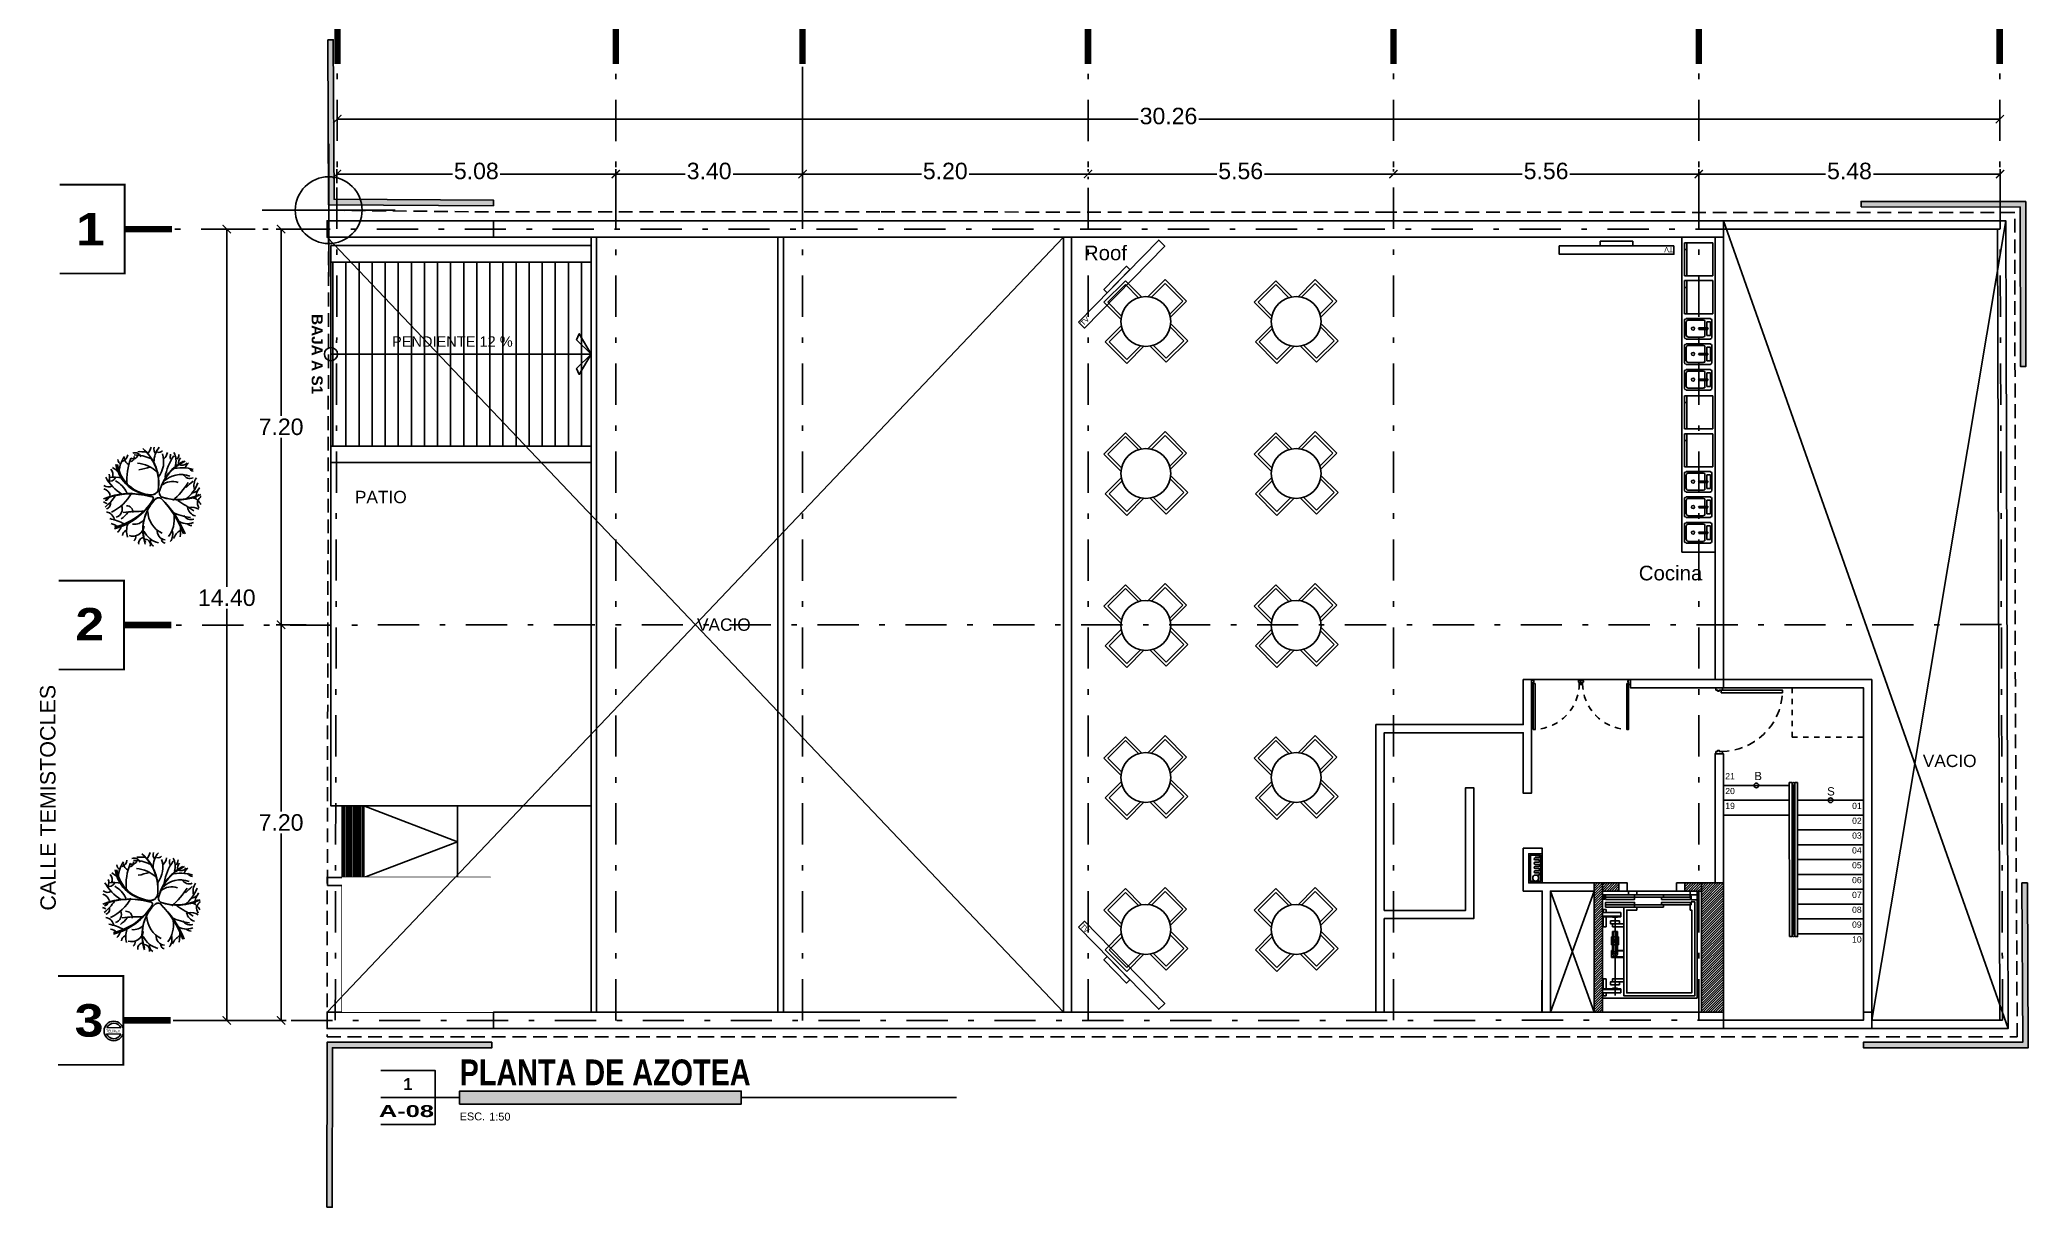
# Model space of a CAD drawing. Header units: millimetres. Extents: x -101 to 3415, y -52 to 1366.
# Drawn here: x 2.25 to 38.44, y 214.29 to 235.53 of the extents above; entities that cross this region are included whole.
import ezdxf
from ezdxf.enums import TextEntityAlignment as Align

# ---------------------------------------------------------------- set-up
doc = ezdxf.new("R2010")
doc.units = ezdxf.units.MM
doc.set_wipeout_variables(frame=1)
for name, pattern in [('XR AZOTEA$0$XR PB$0$HIDDEN', [0.375, 0.25, -0.125]), ('XR AZOTEA$0$XR PLANTA TIPO DE OFICINAS$0$CONTINUA', [0]), ('XR AZOTEA$0$XR PLANTA TIPO DE OFICINAS$0$HIDDEN', [0.375, 0.25, -0.125]), ('XR AZOTEA$0$XR PLANTA TIPO DE OFICINAS$0$HIDDEN2', [0.1875, 0.125, -0.0625]), ('XR EJES SUPERIORES$0$DASHDOT2', [0.5, 0.25, -0.125, 0, -0.125]), ('XR LINDERO N$0$A-100a LALA IRAPUATO nave equipo$0$HIDDEN', [0.375, 0.25, -0.125])]:
    doc.linetypes.add(name, pattern=pattern)
for name, color, linetype in [('00_ARQ', 8, 'Continuous'), ('ARC_NUEVO', 8, 'Continuous'), ('ARQ', 8, 'Continuous'), ('ARQ_MOBILIARIO', 8, 'Continuous'), ('Texto_Iluminación', 7, 'Continuous'), ('XR EJES SUPERIORES$0$A-COTAS', 8, 'Continuous'), ('XR EJES SUPERIORES$0$A-EJES', 8, 'XR EJES SUPERIORES$0$DASHDOT2')]:
    doc.layers.add(name, color=color, linetype=linetype)
doc.styles.add('prot4', font='swisseb.ttf', dxfattribs={"width": 0.56})
doc.styles.add('TÍTULO', font='arial.ttf', dxfattribs={"height": 0.19})
doc.styles.add('XR AZOTEA$0$Standard', font='arial.ttf')
doc.styles.add('XR AZOTEA$0$XR PB$0$Standard', font='arial.ttf')
doc.styles.add('XR AZOTEA$0$XR PB$0$XR PLANTA TIPO DE OFICINAS$0$TEXTO-ALB-100', font='arial.ttf', dxfattribs={"height": 0.15})
doc.styles.add('XR AZOTEA$0$XR PLANTA BAJA$0$estilo1', font='arialbd.ttf')
doc.styles.add('XR AZOTEA$0$XREF PLANTA BAJA$0$XREF PLANTA BAJA$0$PLANTA BAJA$1$TEXTO-ALB-125', font='arial.ttf', dxfattribs={"height": 0.19})
doc.styles.add('XR COLUMNAS SUPERIORES$0$XR BASES$0$XREF EJES$0$Standard', font='arial.ttf')
doc.styles.add('XR COLUMNAS SUPERIORES$0$XR COLUMNAS OFICINAS$0$XREF EJES$0$Standard', font='arial.ttf')
doc.styles.add('XR COLUMNAS SUPERIORES$0$XR PLANTA TIPO DE OFICINAS$0$XREF EJES$0$Standard', font='arial.ttf')
doc.styles.add('XR COLUMNAS SUPERIORES$0$XR SIMBOLOGIAS DE CORTES$0$XREF EJES$0$Standard', font='arial.ttf')
doc.styles.add('XR COLUMNAS$0$XR BASES$0$XREF EJES$0$Standard', font='arial.ttf')
doc.styles.add('XR COLUMNAS$0$XR COLUMNAS OFICINAS$0$XREF EJES$0$Standard', font='arial.ttf')
doc.styles.add('XR COLUMNAS$0$XR PLANTA TIPO DE OFICINAS$0$XREF EJES$0$Standard', font='arial.ttf')
doc.styles.add('XR COLUMNAS$0$XR SIMBOLOGIAS DE CORTES$0$XREF EJES$0$Standard', font='arial.ttf')
doc.styles.add('XR EJES SUPERIORES$0$protot1', font='')
doc.styles.add('XR EJES SUPERIORES$0$Standard', font='arial.ttf')
doc.styles.add('XR EJES SUPERIORES$0$XR BASES$0$XREF EJES$0$Standard', font='arial.ttf')
doc.styles.add('XR EJES SUPERIORES$0$XR COLUMNAS OFICINAS$0$XREF EJES$0$Standard', font='arial.ttf')
doc.styles.add('XR EJES SUPERIORES$0$XR PLANTA TIPO DE OFICINAS$0$XREF EJES$0$Standard', font='arial.ttf')
doc.styles.add('XR EJES SUPERIORES$0$XR SIMBOLOGIAS DE CORTES$0$XREF EJES$0$Standard', font='arial.ttf')
doc.styles.add('XR LINDERO N$0$MANOTEX1', font='MANOTEX1.shx')
doc.styles.add('XR LINDERO N$0$Standard', font='arial.ttf')
doc.styles.get('XR EJES SUPERIORES$0$protot1').set_extended_font_data('Arial Black')
doc.dimstyles.new('XR EJES SUPERIORES$0$PAÑOS50', dxfattribs={"dimscale": 0.5, "dimtxt": 0.6, "dimasz": 0.3, "dimexe": 0.18, "dimexo": 0.1, "dimgap": 0.09, "dimtad": 0, "dimtih": 1, "dimtoh": 1, "dimzin": 0, "dimdsep": 46, "dimtxsty": 'XR EJES SUPERIORES$0$Standard', "dimblk": 'XR EJES SUPERIORES$0$_ArchTick', "dimcen": 0.09, "dimclrd": 256, "dimclre": 256, "dimclrt": 2, "dimadec": 0, "dimazin": 0, "dimtfac": 1, "dimtix": 1, "dimtmove": 2, "dimatfit": 3, "dimldrblk": 'XR EJES SUPERIORES$0$_ArchTick', "dimfxl": 0.18, "dimtvp": 0.18, "dimtolj": 1, "dimtzin": 0, "dimarcsym": 0})
pattern_1 = [(45, (7.50683, 232.428936), (-0.02245064, 0.02245064), [])]
pattern_2 = [(45, (96.186, 103.677), (-6.73519, 6.73519), []), (45, (100.676, 103.677), (-6.73519, 6.73519), [])]

msp = doc.modelspace()

# ---------------------------------------------------------------- texts
at = {"layer": '00_ARQ', "ltscale": 0.3, "style": 'TÍTULO'}
for s, p in [('Roof', (21.253, 231.519, 1.014)), ('Cocina', (31.353, 225.694, 1.014))]:
    msp.add_text(s, height=0.266, dxfattribs=at).set_placement(p)
at = {"layer": '00_ARQ', "color": 8, "style": 'XR LINDERO N$0$Standard'}
msp.add_text('CALLE TEMISTOCLES', height=0.28, rotation=90.1017, dxfattribs=at).set_placement((2.539, 219.685, -1130.497))
at = {"layer": '00_ARQ'}
for s, width, insert, char_height, attachment_point, style in [('PATIO', 2.35208, (7.984, 227.095), 0.225, 7, 'XR AZOTEA$0$Standard'), ('VACIO', 2.35208, (14.699, 224.887), 0.225, 5, 'XR AZOTEA$0$Standard'), ('VACIO', 2.35208, (37.012, 222.408), 0.225, 5, 'XR AZOTEA$0$Standard'), ('21', 0.21412, (32.927, 222.187), 0.1125, 1, 'XR AZOTEA$0$XR PB$0$Standard'), ('20', 0.21412, (32.927, 221.917), 0.1125, 1, 'XR AZOTEA$0$XR PB$0$Standard'), ('19', 0.21412, (32.927, 221.647), 0.1125, 1, 'XR AZOTEA$0$XR PB$0$Standard'), ('01', 0.21412, (35.236, 221.647), 0.1125, 1, 'XR AZOTEA$0$XR PB$0$Standard'), ('02', 0.21412, (35.236, 221.377), 0.1125, 1, 'XR AZOTEA$0$XR PB$0$Standard'), ('03', 0.21412, (35.236, 221.107), 0.1125, 1, 'XR AZOTEA$0$XR PB$0$Standard'), ('04', 0.21412, (35.235, 220.837), 0.1125, 1, 'XR AZOTEA$0$XR PB$0$Standard'), ('05', 0.21412, (35.235, 220.567), 0.1125, 1, 'XR AZOTEA$0$XR PB$0$Standard'), ('06', 0.21412, (35.235, 220.297), 0.1125, 1, 'XR AZOTEA$0$XR PB$0$Standard'), ('07', 0.21412, (35.235, 220.027), 0.1125, 1, 'XR AZOTEA$0$XR PB$0$Standard'), ('08', 0.21412, (35.235, 219.757), 0.1125, 1, 'XR AZOTEA$0$XR PB$0$Standard'), ('09', 0.21412, (35.235, 219.487), 0.1125, 1, 'XR AZOTEA$0$XR PB$0$Standard'), ('10', 0.21412, (35.235, 219.217), 0.1125, 1, 'XR AZOTEA$0$XR PB$0$Standard')]:
    msp.add_mtext_dynamic_manual_height_columns(s, width=width, gutter_width=12.5, heights=[0], dxfattribs=dict(at, insert=insert, char_height=char_height, attachment_point=attachment_point, style=style))
at = {"layer": '00_ARQ', "char_height": 0.15, "width": 0.58833, "attachment_point": 7, "rotation": 0.0007, "style": 'XR AZOTEA$0$XR PB$0$XR PLANTA TIPO DE OFICINAS$0$TEXTO-ALB-100'}
for s, insert in [('B', (33.455, 222.059)), ('S', (34.781, 221.778))]:
    msp.add_mtext(s, dxfattribs=dict(at, insert=insert))
at = {"layer": '00_ARQ', "ltscale": 2, "char_height": 0.1125, "attachment_point": 1, "style": 'XR AZOTEA$0$Standard'}
for s, insert in [('01', (7.804, 220.099)), ('02', (8.104, 220.099)), ('03', (8.404, 220.099)), ('04', (8.704, 220.099)), ('05', (9.004, 220.099)), ('06', (9.304, 220.099))]:
    msp.add_mtext_dynamic_manual_height_columns(s, width=0.21412, gutter_width=12.5, heights=[0], dxfattribs=dict(at, insert=insert))
at = {"layer": 'Texto_Iluminación', "ltscale": 0.3, "style": 'TÍTULO'}
for rotation, p in [(180, (31.982, 231.758)), (45.6268, (21.244, 230.319)), (314.3732, (21.178, 219.39))]:
    msp.add_text('TV', height=0.0931, rotation=rotation, dxfattribs=at).set_placement(p)

# ---------------------------------------------------------------- blocks, each defined once
blk = doc.blocks.new('XR AZOTEA$0$saddaa')
at = {"linetype": 'ByBlock'}
for p, q in [((8.267, 57.39), (8.267, 54.972)), ((7.058, 56.181), (9.475, 56.181))]:
    blk.add_line(p, q, dxfattribs=at)
blk.add_circle((8.267, 56.181), 0.608, dxfattribs=at)
blk = doc.blocks.new('XR AZOTEA$0$XR PLANTA TIPO DE OFICINAS$0$Puerta1.00')
at = {"linetype": 'Continuous'}
for points in [[(405.365, 465.953), (405.365, 466.883), (405.325, 466.883), (405.325, 465.953)], [(405.325, 465.876), (405.325, 465.901), (405.34, 465.901), (405.34, 465.926), (405.325, 465.926), (405.325, 465.976), (405.29, 465.976), (405.29, 465.876)], [(406.255, 465.876), (406.255, 465.901), (406.24, 465.901), (406.24, 465.926), (406.255, 465.926), (406.255, 465.976), (406.29, 465.976), (406.29, 465.876)]]:
    blk.add_lwpolyline(points, close=True, dxfattribs=at)
at = {"linetype": 'XR AZOTEA$0$XR PLANTA TIPO DE OFICINAS$0$HIDDEN2'}
blk.add_arc((405.324, 465.953), 0.932, 0.0383, 87.4436, dxfattribs=at)
blk = doc.blocks.new('XR AZOTEA$0$XR PLANTA TIPO DE OFICINAS$0$Ascensore-150x170')
for p, q in [((5.481, -0.152), (5.566, -0.152)), ((5.612, -0.133), (5.566, -0.133)), ((5.566, -0.133), (5.566, -0.152)), ((5.612, -0.077), (5.612, -0.133)), ((4.166, -1.54), (4.166, -1.249)), ((4.166, -1.249), (4.231, -1.249)), ((4.222, -1.54), (4.222, -1.249)), ((4.231, -1.54), (4.231, -1.249)), ((4.729, -1.399), (4.729, -1.202)), ((4.738, -1.399), (4.738, -1.202)), ((4.832, -1.305), (4.832, -1.202)), ((4.841, -1.305), (4.841, -1.202)), ((5.376, -1.54), (5.376, -1.249)), ((5.441, -1.249), (5.376, -1.249)), ((5.385, -1.54), (5.385, -1.249)), ((5.441, -1.54), (5.441, -1.249)), ((5.481, -0.996), (5.528, -0.996)), ((4.119, -1.483), (4.119, -1.54)), ((4.166, -1.483), (4.119, -1.483)), ((4.166, -1.53), (4.119, -1.53)), ((4.127, -1.342), (5.394, -1.342)), ((4.391, -1.483), (4.231, -1.483)), ((4.391, -1.53), (4.231, -1.53)), ((4.241, -1.38), (4.241, -1.305)), ((4.391, -1.483), (4.391, -1.54)), ((4.729, -1.399), (4.841, -1.399)), ((5.141, -1.305), (4.785, -1.305)), ((4.785, -1.38), (4.785, -1.305)), ((5.141, -1.314), (4.785, -1.314)), ((5.141, -1.37), (4.785, -1.37)), ((5.141, -1.38), (4.785, -1.38)), ((4.832, -1.399), (4.832, -1.38)), ((4.841, -1.399), (4.841, -1.38)), ((4.932, -1.286), (5.054, -1.286)), ((4.932, -1.286), (4.932, -1.399)), ((4.932, -1.399), (5.054, -1.399)), ((4.993, -1.286), (4.993, -1.399)), ((5.054, -1.286), (5.054, -1.399)), ((5.141, -1.342), (5.141, -1.305)), ((5.141, -1.342), (5.141, -1.38)), ((5.216, -1.483), (5.216, -1.54)), ((5.216, -1.483), (5.376, -1.483)), ((5.216, -1.53), (5.376, -1.53)), ((5.366, -1.38), (5.366, -1.305)), ((5.441, -1.483), (5.488, -1.483)), ((5.441, -1.53), (5.488, -1.53)), ((5.488, -1.483), (5.488, -1.54)), ((5.641, -1.512), (5.725, -1.512))]:
    blk.add_line(p, q)
for points in [[(4.081, -0.04), (4.081, -1.54), (5.725, -1.54), (5.725, -0.04)], [(5.566, -0.143), (5.566, -0.602), (5.603, -0.602), (5.603, -0.143)], [(5.687, -0.143), (5.687, -0.602), (5.65, -0.602), (5.65, -0.143)], [(5.528, -0.574), (5.528, -1.033), (5.566, -1.033), (5.566, -0.574)], [(5.725, -0.574), (5.725, -1.033), (5.687, -1.033), (5.687, -0.574)], [(4.344, -1.202), (4.344, -1.38), (4.391, -1.38), (4.391, -1.202)], [(5.263, -1.202), (5.263, -1.38), (5.216, -1.38), (5.216, -1.202)], [(5.528, -1.033), (5.528, -1.493), (5.566, -1.493), (5.566, -1.033)], [(5.566, -1.033), (5.566, -1.493), (5.603, -1.493), (5.603, -1.033)], [(5.687, -1.033), (5.687, -1.493), (5.65, -1.493), (5.65, -1.033)], [(5.725, -1.033), (5.725, -1.493), (5.687, -1.493), (5.687, -1.033)], [(5.725, -0.996), (5.725, -1.127), (5.781, -1.127), (5.781, -0.996)], [(4.297, -1.272), (4.297, -1.413), (4.344, -1.413), (4.344, -1.272)], [(5.31, -1.272), (5.31, -1.413), (5.263, -1.413), (5.263, -1.272)]]:
    blk.add_lwpolyline(points, close=True)
for points in [[(5.612, -0.077), (5.528, -0.077), (4.119, -0.077), (4.119, -1.202), (5.528, -1.202), (5.528, -0.996)], [(5.481, -0.152), (5.481, -0.124), (4.166, -0.124), (4.166, -1.155), (5.481, -1.155), (5.481, -0.996)], [(5.641, -0.133), (5.697, -0.133), (5.697, -0.152), (5.781, -0.152), (5.781, -0.04), (5.641, -0.04), (5.641, -0.133)]]:
    blk.add_lwpolyline(points)
for centre, radius in [((4.785, -1.342), 0.0375), ((4.993, -1.342), 0.0281)]:
    blk.add_circle(centre, radius)
blk = doc.blocks.new('XR AZOTEA$0$A$C26E901EB')
at = {"ltscale": 2}
h = blk.add_hatch(dxfattribs=at)
h.set_pattern_fill('LINE', color=256, scale=0.01, angle=90, style=0)
h.set_pattern_definition([(90, (439.59662, -560.538505), (-0.03175, 1e-17), [])])
h.paths.add_polyline_path([(-2.1, -1.3), (-2.1, 0), (-1.7, 0), (-1.7, -1.3)])
for points in [[(-2.1, -1.3), (-2.1, 0), (-1.7, 0), (-1.7, -1.3), (-2.1, -1.3)], [(0, 0), (0, -1.3), (-1.7, -1.3), (-1.7, 0)]]:
    blk.add_lwpolyline(points, close=True, dxfattribs=at)
blk.add_lwpolyline([(-1.7, 0), (0, -0.65), (-1.7, -1.3)], dxfattribs=at)
blk = doc.blocks.new('XR AZOTEA$0$A$C153C7E87')
h = blk.add_hatch()
h.set_pattern_fill('ANSI31', color=256, scale=0.075, angle=45)
h.set_pattern_definition([(270, (-51.7103, 42.0149), (-0.238125, -1e-17), [])])
h.paths.add_polyline_path([(4.777, -4.293), (4.777, -0.943), (0.041, -0.943), (0.041, -4.293)])
for points in [[(0.041, -0.943), (4.777, -0.943), (4.777, -0.643), (0.041, -0.643)], [(0.041, -4.293), (4.777, -4.293), (4.777, -0.943), (0.041, -0.943)], [(0.041, -4.593), (4.777, -4.593), (4.777, -4.293), (0.041, -4.293)]]:
    blk.add_lwpolyline(points, close=True)
blk.add_lwpolyline([(4.777, -2.618), (4.512, -2.878), (4.561, -2.987), (4.777, -2.618), (4.561, -2.249), (4.512, -2.358), (4.777, -2.618), (0.041, -2.618)])
blk.add_circle((0.041, -2.618), 0.12)
at = {"ltscale": 3, "style": 'XR AZOTEA$0$XREF PLANTA BAJA$0$XREF PLANTA BAJA$0$PLANTA BAJA$1$TEXTO-ALB-125'}
blk.add_text('PENDIENTE 12 %%%', height=0.19, rotation=0, dxfattribs=at).set_placement((1.152, -2.485))
at = {"insert": (-0.211, -2.618), "char_height": 0.2, "width": 2.7, "attachment_point": 5, "rotation": 270, "style": 'XR AZOTEA$0$XR PLANTA BAJA$0$estilo1'}
blk.add_mtext('BAJA A S1', dxfattribs=at)
blk = doc.blocks.new('TÍTULO PLANO')
blk.add_hatch(color=256).paths.add_polyline_path([(1.912, -0.158), (8.747, -0.158), (8.747, 0.158), (1.912, 0.158)])
for p, q in [((1.912, 0), (0, 0)), ((8.747, 0), (13.969, 0))]:
    blk.add_line(p, q)
blk.add_lwpolyline([(0, 0.658), (1.315, 0.658), (1.315, -0.658), (0, -0.658)])
blk.add_lwpolyline([(1.912, -0.158), (8.747, -0.158), (8.747, 0.158), (1.912, 0.158)], close=True)
at = {"style": 'TÍTULO'}
blk.add_text('ESC.', height=0.19, dxfattribs=at).set_placement((1.912, -0.553))
at = {"style": 'prot4', "width": 0.8}
blk.add_attdef('NOMBRE', (1.912, 0.299), '', height=0.45, dxfattribs=at)
at = {"style": 'prot4'}
blk.add_attdef('NUMERO', text='', height=0.289, dxfattribs=at).set_placement((0.658, 0.326), align=Align.MIDDLE_CENTER)
at = {"style": 'prot4', "width": 1.227796}
blk.add_attdef('CLAVE', text='', height=0.289, dxfattribs=at).set_placement((-0.048, -0.472), (1.289, -0.472), align=Align.FIT)
at = {"style": 'TÍTULO'}
blk.add_attdef('ESCALA', (2.63, -0.558), '', height=0.19, dxfattribs=at)
blk = doc.blocks.new('XR LINDERO N$0$saddaa')
at = {"linetype": 'ByBlock'}
for p, q in [((8.267, 57.39), (8.267, 54.972)), ((7.058, 56.181), (9.475, 56.181))]:
    blk.add_line(p, q, dxfattribs=at)
blk.add_circle((8.267, 56.181), 0.608, dxfattribs=at)
blk = doc.blocks.new('XR LINDERO N$0$ARBOL14')
for points in [[(-0.547, 0.729, 0.15748), (-0.637, 0.399)], [(-0.577, 0.639, 0.330709), (-0.487, 0.759)], [(-0.427, 0.699, 0.559055), (-0.307, 0.759)], [(-0.427, 0.639, 0.385827), (-0.367, 0.729)], [(-0.247, 0.729, 0.433071), (-0.397, 0.789)], [(-0.067, 0.699, 0.110236), (-0.367, 0.759)], [(-0.157, 0.819, 0.03937), (-0.307, 0.819)], [(0.083, 0.129, 0.251969), (-0.217, 0.879)], [(0.083, 0.129, 0.259843), (-0.217, 0.879)], [(0.083, 0.129, 0.259843), (-0.217, 0.879)], [(0.083, 0.129, 0.267717), (-0.217, 0.879)], [(-0.127, 0.789, 0.125984), (-0.067, 0.909)], [(-0.007, 0.909, 0.275591), (0.023, 0.789)], [(0.083, 0.909, 0.173228), (-0.007, 0.639)], [(0.053, 0.819, 0.314961), (0.143, 0.849)], [(0.083, 0.369, 0.251969), (0.143, 0.789)], [(0.173, 0.699, 0.173228), (0.233, 0.819)], [(0.353, 0.759, 0.11811), (0.203, 0.369)], [(0.293, 0.789, 0.11811), (0.293, 0.699)], [(0.383, 0.579, 0.204724), (0.353, 0.819)], [(0.413, 0.699, 0.165354), (0.443, 0.789)], [(0.473, 0.729, 0.244094), (0.443, 0.609, 0.377953), (0.593, 0.639)], [(-0.817, 0.279, 0.173228), (-0.817, 0.399)], [(-0.757, 0.339, 0.314961), (-0.787, 0.489)], [(-0.667, 0.459, 0.031496), (-0.757, 0.519)], [(-0.697, 0.579, 0.354331), (-0.037, 0.039)], [(-0.697, 0.579, 0.354331), (-0.037, 0.039)], [(-0.697, 0.579, 0.362205), (-0.037, 0.039)], [(-0.667, 0.669, 0.228346), (-0.607, 0.579)], [(-0.667, 0.579, 0.354331), (-0.037, 0.039)], [(-0.547, 0.699, 0.307087), (-0.457, 0.579)], [(-0.427, 0.699, 0.110236), (-0.487, 0.219)], [(0.053, 0.459, 0.173228), (-0.307, 0.609)], [(-0.277, 0.489, 0.031496), (-0.067, 0.549)], [(0.563, 0.669, 0.212598), (0.113, 0.129)], [(0.533, 0.669, 0.204724), (0.113, 0.129)], [(0.533, 0.669, 0.212598), (0.113, 0.129)], [(0.533, 0.669, 0.212598), (0.113, 0.129)], [(0.653, 0.399, 0.299213), (0.173, 0.279)], [(0.713, 0.519, 0.141732), (0.323, 0.519)], [(0.533, 0.429, 0.417323), (0.713, 0.369)], [(0.623, 0.639, 0.15748), (0.563, 0.549)], [(0.623, 0.549, 0.173228), (0.713, 0.489)], [(0.773, 0.369, 0.228346), (0.743, 0.159)], [(-0.907, 0.189, 0.330709), (-0.757, 0.189)], [(-0.787, 0.009, 0.275591), (-0.907, 0.129)], [(-0.067, 0.009, 0.173228), (-0.907, -0.051)], [(-0.067, 0.009, 0.173228), (-0.907, -0.051)], [(-0.067, 0.009, 0.173228), (-0.907, -0.051)], [(-0.877, 0.339, 0.125984), (-0.577, 0.039)], [(-0.067, 0.009, 0.165354), (-0.877, -0.051)], [(-0.877, -0.201, 0.102362), (-0.697, 0.009)], [(-0.847, 0.279, 0.393701), (-0.697, 0.339)], [(-0.577, 0.339, 0.055118), (-0.817, 0.339)], [(-0.757, -0.291, 0.15748), (-0.397, 0.069)], [(-0.487, 0.069, 0.149606), (-0.697, 0.279)], [(-0.007, -0.051, 0.779528), (-0.067, 0.009)], [(-0.007, -0.051, 0.795276), (-0.067, 0.009)], [(-0.007, -0.051, 0.724409), (-0.067, 0.009)], [(-0.007, -0.051, 0.740157), (-0.067, 0.009)], [(-0.037, 0.039, 0.314961), (0.083, 0.129)], [(-0.037, 0.039, 0.322835), (0.083, 0.129)], [(-0.037, 0.039, 0.322835), (0.083, 0.129)], [(-0.037, 0.039, 0.330709), (0.083, 0.129)], [(0.113, 0.129, 0.354331), (0.143, 0.009)], [(0.113, 0.129, 0.362205), (0.143, 0.009)], [(0.113, 0.129, 0.362205), (0.143, 0.009)], [(0.113, 0.129, 0.370079), (0.143, 0.009)], [(0.443, 0.279, 0.259843), (0.143, 0.219)], [(0.143, 0.009, 0.204724), (0.863, 0.069)], [(0.143, 0.009, 0.204724), (0.863, 0.069)], [(0.143, 0.009, 0.19685), (0.833, 0.069)], [(0.143, 0.009, 0.204724), (0.833, 0.069)], [(0.353, -0.051, 0.07874), (0.623, 0.279)], [(0.713, 0.309, 0.023622), (0.593, 0.189)], [(0.593, -0.021, 0.125984), (0.803, 0.279)], [(0.713, 0.099, 0.244094), (0.833, 0.189, 0.188976), (0.773, 0.009)], [(0.863, -0.111, 0.23622), (0.713, 0.009)], [(0.863, 0.039, 0.015748), (0.803, -0.051, 0.173228), (0.833, -0.171)], [(-0.847, -0.141, 0.11811), (-0.907, -0.111)], [(-0.877, -0.081, 0.456693), (-0.817, -0.021)], [(-0.847, -0.231, 0.464567), (-0.787, -0.111)], [(-0.697, -0.441, 0.338583), (-0.847, -0.291)], [(-0.697, -0.591, 0.19685), (-0.007, -0.051)], [(-0.697, -0.561, 0.19685), (-0.007, -0.051)], [(-0.697, -0.561, 0.19685), (-0.007, -0.051)], [(-0.667, -0.561, 0.19685), (-0.007, -0.051)], [(-0.667, -0.381, 0.448819), (-0.577, -0.171)], [(-0.577, -0.411, 0.07874), (-0.457, -0.291)], [(-0.157, -0.261, 0.023622), (-0.547, -0.291)], [(-0.367, -0.291, 0.456693), (-0.487, -0.171)], [(0.023, -0.051, 0.283465), (-0.127, -0.861)], [(0.023, -0.051, 0.283465), (-0.127, -0.861)], [(0.023, -0.051, 0.283465), (-0.127, -0.861)], [(0.023, -0.051, 0.275591), (-0.127, -0.831)], [(-0.097, -0.261, 0.283465), (0.173, -0.651)], [(0.143, -0.021, 0.401575), (0.023, -0.051)], [(0.143, -0.021, 0.401575), (0.023, -0.051)], [(0.143, -0.021, 0.385827), (0.023, -0.051)], [(0.143, -0.021, 0.393701), (0.023, -0.051)], [(0.593, -0.651, 0.102362), (0.143, -0.021)], [(0.563, -0.651, 0.102362), (0.143, -0.021)], [(0.563, -0.621, 0.102362), (0.143, -0.021)], [(0.563, -0.621, 0.102362), (0.143, -0.021)], [(0.293, -0.711, 0.19685), (0.383, -0.321)], [(0.353, -0.261, 0.102362), (0.683, -0.351)], [(0.743, -0.231, 0.007874), (0.443, -0.051)], [(0.563, -0.321, 0.354331), (0.743, -0.381)], [(0.623, -0.171, 0.291339), (0.773, -0.321)], [(0.833, -0.201, 0.181102), (0.653, -0.171)], [(-0.517, -0.501, 0.062992), (-0.787, -0.411)], [(-0.637, -0.561, 0.133858), (-0.757, -0.501)], [(-0.637, -0.651, 0.149606), (-0.577, -0.561)], [(-0.487, -0.621, 0.314961), (-0.547, -0.711)], [(-0.457, -0.501, 0.133858), (-0.457, -0.741)], [(-0.427, -0.711, 0.472441), (-0.157, -0.531)], [(-0.367, -0.501, 0.259843), (-0.157, -0.411)], [(-0.337, -0.801, 0.362205), (-0.307, -0.711)], [(-0.157, -0.621, 0.220472), (0.113, -0.831)], [(0.083, -0.591, 0.433071), (0.233, -0.771)], [(0.323, -0.801, 0.275591), (0.353, -0.591)], [(0.503, -0.591, 0.141732), (0.383, -0.741)], [(0.443, -0.411, 0.267717), (0.743, -0.441)], [(0.503, -0.711, 0.062992), (0.503, -0.501)], [(0.623, -0.471, 0.15748), (0.713, -0.501)], [(-0.157, -0.741, 0.472441), (-0.247, -0.861)], [(-0.037, -0.891, 0.559055), (-0.157, -0.771)], [(-0.037, -0.771, 0.314961), (0.023, -0.891)], [(0.173, -0.741, 0.527559), (0.233, -0.831)]]:
    blk.add_lwpolyline(points, format="xyb")
blk = doc.blocks.new('XR LINDERO N$0$PTE')
for p, q in [((689.58, 377.18), (692.16, 377.18)), ((689.57, 376.05), (692.17, 376.05))]:
    blk.add_line(p, q)
blk.add_circle((690.87, 376.61), 1.77)
for start, end in [(24.0185, 155.9815), (203.0274, 336.9726)]:
    blk.add_arc((690.87, 376.61), 1.41, start, end)
at = {"style": 'XR LINDERO N$0$MANOTEX1'}
blk.add_text('TELMEX', height=0.461, dxfattribs=at).set_placement((689.47, 376.36))
blk = doc.blocks.new('Mes4p2')
for p, q in [((-0.26, 0.368), (-0.26, 0.78)), ((-0.26, 0.78), (0.29, 0.78)), ((-0.21, 0.73), (-0.21, 0.398)), ((0.24, 0.73), (-0.21, 0.73)), ((0.24, 0.38), (0.24, 0.73)), ((0.29, 0.78), (0.29, 0.33)), ((-0.78, -0.26), (-0.78, 0.29)), ((-0.78, 0.29), (-0.33, 0.29)), ((-0.73, 0.24), (-0.73, -0.21)), ((-0.38, 0.24), (-0.73, 0.24)), ((0.368, 0.26), (0.78, 0.26)), ((0.73, 0.21), (0.398, 0.21)), ((0.73, -0.24), (0.73, 0.21)), ((0.78, 0.26), (0.78, -0.29)), ((-0.368, -0.26), (-0.78, -0.26)), ((-0.73, -0.21), (-0.398, -0.21)), ((-0.29, -0.78), (-0.29, -0.33)), ((0.78, -0.29), (0.33, -0.29)), ((0.38, -0.24), (0.73, -0.24)), ((-0.24, -0.38), (-0.24, -0.73)), ((0.21, -0.73), (0.21, -0.398)), ((0.26, -0.368), (0.26, -0.78)), ((0.26, -0.78), (-0.29, -0.78)), ((-0.24, -0.73), (0.21, -0.73))]:
    blk.add_line(p, q)
blk.add_circle((0, 0), 0.45)
blk = doc.blocks.new('*U315')
at = {"layer": 'ARC_NUEVO', "ltscale": 0.01, "xscale": -1.00830868, "yscale": 1.00830868, "zscale": 1.00830868, "rotation": 225.0000000001836}
blk.add_blockref('Mes4p2', (0, 0), dxfattribs=at)
blk = doc.blocks.new('*U316')
at = {"layer": 'ARQ_MOBILIARIO', "color": 0, "linetype": 'ByBlock', "lineweight": -2, "transparency": 16777216}
for p in [(0, 11.061), (2.735, 11.061), (0, 8.296), (2.735, 8.296), (0, 5.531), (2.735, 5.531), (0, 2.765), (2.735, 2.765), (0, 0), (2.735, 0)]:
    blk.add_blockref('*U315', p, dxfattribs=at)
blk = doc.blocks.new('XR COLUMNAS SUPERIORES$0$saddaa')
at = {"linetype": 'ByBlock'}
for p, q in [((8.267, 57.39), (8.267, 54.972)), ((7.058, 56.181), (9.475, 56.181))]:
    blk.add_line(p, q, dxfattribs=at)
blk.add_circle((8.267, 56.181), 0.608, dxfattribs=at)
blk = doc.blocks.new('XR COLUMNAS SUPERIORES')
h = blk.add_hatch()
h.set_pattern_fill('ANSI32', color=256)
h.set_pattern_definition(pattern_2)
h.paths.add_polyline_path([(749.751, 165.287), (749.901, 165.287), (749.901, 165.137), (749.751, 165.137)])
at = {"layer": '00_ARQ', "linetype": 'ByBlock'}
h = blk.add_hatch(color=256, dxfattribs=at)
h.dxf.hatch_style = 1
h.paths.add_polyline_path([(5.673, -0.493), (4.777, -0.493), (4.777, -0.193), (5.673, -0.193)])
h = blk.add_hatch(color=256, dxfattribs=at)
h.dxf.hatch_style = 1
h.paths.add_polyline_path([(9.073, -0.493), (8.176, -0.493), (8.176, -0.193), (9.073, -0.193)])
h = blk.add_hatch(color=256, dxfattribs=at)
h.dxf.hatch_style = 1
h.paths.add_polyline_path([(14.269, -0.493), (13.373, -0.493), (13.373, -0.193), (14.269, -0.193)])
h = blk.add_hatch(color=256, dxfattribs=at)
h.dxf.hatch_style = 1
h.paths.add_polyline_path([(19.828, -0.493), (18.931, -0.493), (18.931, -0.193), (19.828, -0.193)])
h = blk.add_hatch(color=256, dxfattribs=at)
h.dxf.hatch_style = 1
h.paths.add_polyline_path([(25.387, -0.493), (24.49, -0.493), (24.49, -0.193), (25.387, -0.193)])
h = blk.add_hatch(color=256, dxfattribs=at)
h.dxf.hatch_style = 1
h.paths.add_polyline_path([(5.673, -14.89), (4.777, -14.89), (4.777, -14.59), (5.673, -14.59)])
h = blk.add_hatch(color=256, dxfattribs=at)
h.dxf.hatch_style = 1
h.paths.add_polyline_path([(9.073, -14.89), (8.176, -14.89), (8.176, -14.59), (9.073, -14.59)])
h = blk.add_hatch(color=256, dxfattribs=at)
h.dxf.hatch_style = 1
h.paths.add_polyline_path([(14.269, -14.89), (13.373, -14.89), (13.373, -14.59), (14.269, -14.59)])
h = blk.add_hatch(color=256, dxfattribs=at)
h.dxf.hatch_style = 1
h.paths.add_polyline_path([(19.828, -14.89), (18.931, -14.89), (18.931, -14.59), (19.828, -14.59)])
h = blk.add_hatch(color=256, dxfattribs=at)
h.dxf.hatch_style = 1
h.paths.add_polyline_path([(25.387, -14.89), (24.49, -14.89), (24.49, -14.59), (25.387, -14.59)])
for points in [[(5.673, -0.493), (4.777, -0.493), (4.777, -0.193), (5.673, -0.193)], [(9.073, -0.493), (8.176, -0.493), (8.176, -0.193), (9.073, -0.193)], [(14.269, -0.493), (13.373, -0.493), (13.373, -0.193), (14.269, -0.193)], [(19.828, -0.493), (18.931, -0.493), (18.931, -0.193), (19.828, -0.193)], [(25.387, -0.493), (24.49, -0.493), (24.49, -0.193), (25.387, -0.193)], [(5.673, -14.89), (4.777, -14.89), (4.777, -14.59), (5.673, -14.59)], [(9.073, -14.89), (8.176, -14.89), (8.176, -14.59), (9.073, -14.59)], [(14.269, -14.89), (13.373, -14.89), (13.373, -14.59), (14.269, -14.59)], [(19.828, -14.89), (18.931, -14.89), (18.931, -14.59), (19.828, -14.59)], [(25.387, -14.89), (24.49, -14.89), (24.49, -14.59), (25.387, -14.59)]]:
    blk.add_lwpolyline(points, close=True, dxfattribs=at)
at = {"layer": '00_ARQ'}
blk.add_blockref('XR COLUMNAS SUPERIORES$0$saddaa', (-8.267, -56.181), dxfattribs=at)
blk.add_blockref('XR COLUMNAS SUPERIORES$0$saddaa', (-8.267, -56.181), dxfattribs=at)
at = {"char_height": 0.18, "attachment_point": 1}
for insert, style in [((3328.799, 1134.003), 'XR COLUMNAS SUPERIORES$0$XR PLANTA TIPO DE OFICINAS$0$XREF EJES$0$Standard'), ((2584.453, 995.366), 'XR COLUMNAS SUPERIORES$0$XR BASES$0$XREF EJES$0$Standard'), ((2584.453, 995.366), 'XR COLUMNAS SUPERIORES$0$XR SIMBOLOGIAS DE CORTES$0$XREF EJES$0$Standard'), ((2549.283, 964.622), 'XR COLUMNAS SUPERIORES$0$XR COLUMNAS OFICINAS$0$XREF EJES$0$Standard')]:
    blk.add_mtext('\\A1;', dxfattribs=dict(at, insert=insert, style=style))
blk = doc.blocks.new('XR EJES SUPERIORES$0$saddaa')
at = {"linetype": 'ByBlock'}
for p, q in [((8.267, 57.39), (8.267, 54.972)), ((7.058, 56.181), (9.475, 56.181))]:
    blk.add_line(p, q, dxfattribs=at)
blk.add_circle((8.267, 56.181), 0.608, dxfattribs=at)
blk = doc.blocks.new('XR EJES SUPERIORES$0$EJE_HOR')
at = {"color": 1, "linetype": 'Continuous', "const_width": 0.025}
blk.add_lwpolyline([(-0.616, 0.909), (-0.616, 0.005), (0.616, 0.005), (0.616, 0.909)], dxfattribs=at)
at = {"color": 2, "linetype": 'Continuous', "const_width": 0.09}
blk.add_lwpolyline([(0, 0), (0, -0.652)], dxfattribs=at)
at = {"color": 4, "style": 'XR EJES SUPERIORES$0$protot1', "oblique": 360}
blk.add_attdef('EJE', text='', height=0.45, dxfattribs=at).set_placement((0, 0.279), align=Align.CENTER)
blk = doc.blocks.new('XR EJES SUPERIORES$0$_ArchTick')
at = {"color": 0, "linetype": 'ByBlock', "const_width": 0.15}
blk.add_lwpolyline([(-0.5, -0.5), (0.5, 0.5)], dxfattribs=at)
blk = doc.blocks.new('*D35')
at = {"layer": 'Defpoints', "color": 0, "linetype": 'Continuous', "transparency": 16777216}
for p in [(-0.314, -0.343), (-0.867, -7.542), (-0.361, -7.542)]:
    blk.add_point(p, dxfattribs=at)
at = {"layer": 'XR EJES SUPERIORES$0$A-COTAS', "linetype": 'Continuous', "lineweight": -2, "transparency": 16777216}
for p, q in [((-0.364, -0.343), (-0.957, -0.343)), ((-0.867, -0.343), (-0.867, -3.744)), ((-0.867, -7.542), (-0.867, -4.141)), ((-0.411, -7.542), (-0.957, -7.542))]:
    blk.add_line(p, q, dxfattribs=at)
at = {"layer": 'XR EJES SUPERIORES$0$A-COTAS', "linetype": 'Continuous', "lineweight": -2, "transparency": 16777216, "xscale": 0.15, "yscale": 0.15, "zscale": 0.15}
for p, rotation in [((-0.867, -0.343), 90), ((-0.867, -7.542), 270)]:
    blk.add_blockref('XR EJES SUPERIORES$0$_ArchTick', p, dxfattribs=dict(at, rotation=rotation))
at = {"layer": 'XR EJES SUPERIORES$0$A-COTAS', "color": 2, "linetype": 'Continuous', "transparency": 16777216, "insert": (-0.867, -3.943), "char_height": 0.3, "attachment_point": 5, "style": 'XR EJES SUPERIORES$0$Standard'}
blk.add_mtext('\\A1;7.20', dxfattribs=at)
blk = doc.blocks.new('*D36')
at = {"layer": 'Defpoints', "color": 0, "linetype": 'Continuous', "transparency": 16777216}
for p in [(13.821, 0.657), (13.821, 0.657), (19.38, 0.657)]:
    blk.add_point(p, dxfattribs=at)
at = {"layer": 'XR EJES SUPERIORES$0$A-COTAS', "linetype": 'Continuous', "lineweight": -2, "transparency": 16777216}
for p, q in [((13.821, 0.707), (13.821, 0.747)), ((19.38, 0.707), (19.38, 0.747)), ((13.821, 0.657), (16.166, 0.657)), ((19.38, 0.657), (17.035, 0.657))]:
    blk.add_line(p, q, dxfattribs=at)
at = {"layer": 'XR EJES SUPERIORES$0$A-COTAS', "linetype": 'Continuous', "lineweight": -2, "transparency": 16777216, "xscale": 0.15, "yscale": 0.15, "zscale": 0.15, "rotation": 180}
blk.add_blockref('XR EJES SUPERIORES$0$_ArchTick', (13.821, 0.657), dxfattribs=at)
at = {"layer": 'XR EJES SUPERIORES$0$A-COTAS', "linetype": 'Continuous', "lineweight": -2, "transparency": 16777216, "xscale": 0.15, "yscale": 0.15, "zscale": 0.15}
blk.add_blockref('XR EJES SUPERIORES$0$_ArchTick', (19.38, 0.657), dxfattribs=at)
at = {"layer": 'XR EJES SUPERIORES$0$A-COTAS', "color": 2, "linetype": 'Continuous', "transparency": 16777216, "insert": (16.6, 0.712), "char_height": 0.3, "attachment_point": 5, "style": 'XR EJES SUPERIORES$0$Standard'}
blk.add_mtext('\\A1;5.56', dxfattribs=at)
blk = doc.blocks.new('*D37')
at = {"layer": 'Defpoints', "color": 0, "linetype": 'Continuous', "transparency": 16777216}
for p in [(0.155, 1.571), (30.418, 1.657), (30.418, 1.638)]:
    blk.add_point(p, dxfattribs=at)
at = {"layer": 'XR EJES SUPERIORES$0$A-COTAS', "linetype": 'Continuous', "lineweight": -2, "transparency": 16777216}
for p, q in [((0.155, 1.621), (0.155, 1.747)), ((0.155, 1.657), (14.735, 1.657)), ((30.418, 1.657), (15.837, 1.657)), ((30.418, 1.688), (30.418, 1.747))]:
    blk.add_line(p, q, dxfattribs=at)
at = {"layer": 'XR EJES SUPERIORES$0$A-COTAS', "linetype": 'Continuous', "lineweight": -2, "transparency": 16777216, "xscale": 0.15, "yscale": 0.15, "zscale": 0.15, "rotation": 180}
blk.add_blockref('XR EJES SUPERIORES$0$_ArchTick', (0.155, 1.657), dxfattribs=at)
at = {"layer": 'XR EJES SUPERIORES$0$A-COTAS', "linetype": 'Continuous', "lineweight": -2, "transparency": 16777216, "xscale": 0.15, "yscale": 0.15, "zscale": 0.15}
blk.add_blockref('XR EJES SUPERIORES$0$_ArchTick', (30.418, 1.657), dxfattribs=at)
at = {"layer": 'XR EJES SUPERIORES$0$A-COTAS', "color": 2, "linetype": 'Continuous', "transparency": 16777216, "insert": (15.286, 1.712), "char_height": 0.3, "attachment_point": 5, "style": 'XR EJES SUPERIORES$0$Standard'}
blk.add_mtext('\\A1;30.26', dxfattribs=at)
blk = doc.blocks.new('*D38')
at = {"layer": 'Defpoints', "color": 0, "linetype": 'Continuous', "transparency": 16777216}
for p in [(-1.291, -0.344), (-1.855, -14.741), (-1.467, -14.741)]:
    blk.add_point(p, dxfattribs=at)
at = {"layer": 'XR EJES SUPERIORES$0$A-COTAS', "linetype": 'Continuous', "lineweight": -2, "transparency": 16777216}
for p, q in [((-1.341, -0.344), (-1.945, -0.344)), ((-1.855, -0.344), (-1.855, -6.854)), ((-1.855, -14.741), (-1.855, -7.251)), ((-1.517, -14.741), (-1.945, -14.741))]:
    blk.add_line(p, q, dxfattribs=at)
at = {"layer": 'XR EJES SUPERIORES$0$A-COTAS', "linetype": 'Continuous', "lineweight": -2, "transparency": 16777216, "xscale": 0.15, "yscale": 0.15, "zscale": 0.15}
for p, rotation in [((-1.855, -0.344), 90), ((-1.855, -14.741), 270)]:
    blk.add_blockref('XR EJES SUPERIORES$0$_ArchTick', p, dxfattribs=dict(at, rotation=rotation))
at = {"layer": 'XR EJES SUPERIORES$0$A-COTAS', "color": 2, "linetype": 'Continuous', "transparency": 16777216, "insert": (-1.855, -7.053), "char_height": 0.3, "attachment_point": 5, "style": 'XR EJES SUPERIORES$0$Standard'}
blk.add_mtext('\\A1;14.40', dxfattribs=at)
blk = doc.blocks.new('*D39')
at = {"layer": 'Defpoints', "color": 0, "transparency": 16777216}
for p in [(8.625, 2.657), (8.625, 0.657), (13.821, 0.657)]:
    blk.add_point(p, dxfattribs=at)
at = {"layer": 'XR EJES SUPERIORES$0$A-COTAS', "lineweight": -2, "transparency": 16777216}
for p, q in [((8.625, 2.607), (8.625, 0.567)), ((8.625, 0.657), (10.789, 0.657)), ((13.821, 0.657), (11.657, 0.657)), ((13.821, 0.607), (13.821, 0.567))]:
    blk.add_line(p, q, dxfattribs=at)
at = {"layer": 'XR EJES SUPERIORES$0$A-COTAS', "lineweight": -2, "transparency": 16777216, "xscale": 0.15, "yscale": 0.15, "zscale": 0.15, "rotation": 180}
blk.add_blockref('XR EJES SUPERIORES$0$_ArchTick', (8.625, 0.657), dxfattribs=at)
at = {"layer": 'XR EJES SUPERIORES$0$A-COTAS', "lineweight": -2, "transparency": 16777216, "xscale": 0.15, "yscale": 0.15, "zscale": 0.15}
blk.add_blockref('XR EJES SUPERIORES$0$_ArchTick', (13.821, 0.657), dxfattribs=at)
at = {"layer": 'XR EJES SUPERIORES$0$A-COTAS', "color": 2, "transparency": 16777216, "insert": (11.223, 0.712), "char_height": 0.3, "attachment_point": 5, "style": 'XR EJES SUPERIORES$0$Standard'}
blk.add_mtext('\\A1;5.20', dxfattribs=at)
blk = doc.blocks.new('*D40')
at = {"layer": 'Defpoints', "color": 0, "transparency": 16777216}
for p in [(-0.361, -7.542), (-2.88, -14.741), (-0.867, -14.741)]:
    blk.add_point(p, dxfattribs=at)
at = {"layer": 'XR EJES SUPERIORES$0$A-COTAS', "lineweight": -2, "transparency": 16777216}
for p, q in [((-0.411, -7.542), (-0.957, -7.542)), ((-0.867, -7.542), (-0.867, -10.943)), ((-0.867, -14.741), (-0.867, -11.34)), ((-2.83, -14.741), (-0.777, -14.741))]:
    blk.add_line(p, q, dxfattribs=at)
at = {"layer": 'XR EJES SUPERIORES$0$A-COTAS', "lineweight": -2, "transparency": 16777216, "xscale": 0.15, "yscale": 0.15, "zscale": 0.15}
for p, rotation in [((-0.867, -7.542), 90), ((-0.867, -14.741), 270)]:
    blk.add_blockref('XR EJES SUPERIORES$0$_ArchTick', p, dxfattribs=dict(at, rotation=rotation))
at = {"layer": 'XR EJES SUPERIORES$0$A-COTAS', "color": 2, "transparency": 16777216, "insert": (-0.867, -11.142), "char_height": 0.3, "attachment_point": 5, "style": 'XR EJES SUPERIORES$0$Standard'}
blk.add_mtext('\\A1;7.20', dxfattribs=at)
blk = doc.blocks.new('*D41')
at = {"layer": 'Defpoints', "color": 0, "transparency": 16777216}
for p in [(0.149, 0.657), (0.149, 0.439), (5.225, 0.159)]:
    blk.add_point(p, dxfattribs=at)
at = {"layer": 'XR EJES SUPERIORES$0$A-COTAS', "lineweight": -2, "transparency": 16777216}
for p, q in [((0.149, 0.489), (0.149, 0.747)), ((5.225, 0.209), (5.225, 0.747)), ((0.149, 0.657), (2.252, 0.657)), ((5.225, 0.657), (3.122, 0.657))]:
    blk.add_line(p, q, dxfattribs=at)
at = {"layer": 'XR EJES SUPERIORES$0$A-COTAS', "lineweight": -2, "transparency": 16777216, "xscale": 0.15, "yscale": 0.15, "zscale": 0.15, "rotation": 180}
blk.add_blockref('XR EJES SUPERIORES$0$_ArchTick', (0.149, 0.657), dxfattribs=at)
at = {"layer": 'XR EJES SUPERIORES$0$A-COTAS', "lineweight": -2, "transparency": 16777216, "xscale": 0.15, "yscale": 0.15, "zscale": 0.15}
blk.add_blockref('XR EJES SUPERIORES$0$_ArchTick', (5.225, 0.657), dxfattribs=at)
at = {"layer": 'XR EJES SUPERIORES$0$A-COTAS', "color": 2, "transparency": 16777216, "insert": (2.687, 0.712), "char_height": 0.3, "attachment_point": 5, "style": 'XR EJES SUPERIORES$0$Standard'}
blk.add_mtext('\\A1;5.08', dxfattribs=at)
blk = doc.blocks.new('*D42')
at = {"layer": 'Defpoints', "color": 0, "transparency": 16777216}
for p in [(5.225, 0.657), (5.225, 0.657), (8.625, 0.185)]:
    blk.add_point(p, dxfattribs=at)
at = {"layer": 'XR EJES SUPERIORES$0$A-COTAS', "lineweight": -2, "transparency": 16777216}
for p, q in [((5.225, 0.707), (5.225, 0.747)), ((8.625, 0.235), (8.625, 0.747)), ((5.225, 0.657), (6.491, 0.657)), ((8.625, 0.657), (7.359, 0.657))]:
    blk.add_line(p, q, dxfattribs=at)
at = {"layer": 'XR EJES SUPERIORES$0$A-COTAS', "lineweight": -2, "transparency": 16777216, "xscale": 0.15, "yscale": 0.15, "zscale": 0.15, "rotation": 180}
blk.add_blockref('XR EJES SUPERIORES$0$_ArchTick', (5.225, 0.657), dxfattribs=at)
at = {"layer": 'XR EJES SUPERIORES$0$A-COTAS', "lineweight": -2, "transparency": 16777216, "xscale": 0.15, "yscale": 0.15, "zscale": 0.15}
blk.add_blockref('XR EJES SUPERIORES$0$_ArchTick', (8.625, 0.657), dxfattribs=at)
at = {"layer": 'XR EJES SUPERIORES$0$A-COTAS', "color": 2, "transparency": 16777216, "insert": (6.925, 0.712), "char_height": 0.3, "attachment_point": 5, "style": 'XR EJES SUPERIORES$0$Standard'}
blk.add_mtext('\\A1;3.40', dxfattribs=at)
blk = doc.blocks.new('*D43')
at = {"layer": 'Defpoints', "color": 0, "transparency": 16777216}
for p in [(19.38, 0.657), (19.38, 0.657), (24.938, 0.185)]:
    blk.add_point(p, dxfattribs=at)
at = {"layer": 'XR EJES SUPERIORES$0$A-COTAS', "lineweight": -2, "transparency": 16777216}
for p, q in [((19.38, 0.707), (19.38, 0.747)), ((24.938, 0.235), (24.938, 0.747)), ((19.38, 0.657), (21.725, 0.657)), ((24.938, 0.657), (22.594, 0.657))]:
    blk.add_line(p, q, dxfattribs=at)
at = {"layer": 'XR EJES SUPERIORES$0$A-COTAS', "lineweight": -2, "transparency": 16777216, "xscale": 0.15, "yscale": 0.15, "zscale": 0.15, "rotation": 180}
blk.add_blockref('XR EJES SUPERIORES$0$_ArchTick', (19.38, 0.657), dxfattribs=at)
at = {"layer": 'XR EJES SUPERIORES$0$A-COTAS', "lineweight": -2, "transparency": 16777216, "xscale": 0.15, "yscale": 0.15, "zscale": 0.15}
blk.add_blockref('XR EJES SUPERIORES$0$_ArchTick', (24.938, 0.657), dxfattribs=at)
at = {"layer": 'XR EJES SUPERIORES$0$A-COTAS', "color": 2, "transparency": 16777216, "insert": (22.159, 0.712), "char_height": 0.3, "attachment_point": 5, "style": 'XR EJES SUPERIORES$0$Standard'}
blk.add_mtext('\\A1;5.56', dxfattribs=at)
blk = doc.blocks.new('*D44')
at = {"layer": 'Defpoints', "color": 0, "transparency": 16777216}
for p in [(30.423, 0.657), (24.938, 0.235), (30.423, 0.297)]:
    blk.add_point(p, dxfattribs=at)
at = {"layer": 'XR EJES SUPERIORES$0$A-COTAS', "lineweight": -2, "transparency": 16777216}
for p, q in [((24.938, 0.285), (24.938, 0.747)), ((30.423, 0.347), (30.423, 0.747)), ((24.938, 0.657), (27.246, 0.657)), ((30.423, 0.657), (28.116, 0.657))]:
    blk.add_line(p, q, dxfattribs=at)
at = {"layer": 'XR EJES SUPERIORES$0$A-COTAS', "lineweight": -2, "transparency": 16777216, "xscale": 0.15, "yscale": 0.15, "zscale": 0.15, "rotation": 180}
blk.add_blockref('XR EJES SUPERIORES$0$_ArchTick', (24.938, 0.657), dxfattribs=at)
at = {"layer": 'XR EJES SUPERIORES$0$A-COTAS', "lineweight": -2, "transparency": 16777216, "xscale": 0.15, "yscale": 0.15, "zscale": 0.15}
blk.add_blockref('XR EJES SUPERIORES$0$_ArchTick', (30.423, 0.657), dxfattribs=at)
at = {"layer": 'XR EJES SUPERIORES$0$A-COTAS', "color": 2, "transparency": 16777216, "insert": (27.681, 0.712), "char_height": 0.3, "attachment_point": 5, "style": 'XR EJES SUPERIORES$0$Standard'}
blk.add_mtext('\\A1;5.48', dxfattribs=at)
blk = doc.blocks.new('XR COLUMNAS$0$saddaa')
at = {"linetype": 'ByBlock'}
for p, q in [((8.267, 57.39), (8.267, 54.972)), ((7.058, 56.181), (9.475, 56.181))]:
    blk.add_line(p, q, dxfattribs=at)
blk.add_circle((8.267, 56.181), 0.608, dxfattribs=at)
blk = doc.blocks.new('XR COLUMNAS')
h = blk.add_hatch()
h.set_pattern_fill('ANSI32', color=256)
h.set_pattern_definition(pattern_2)
h.paths.add_polyline_path([(749.751, 165.287), (749.901, 165.287), (749.901, 165.137), (749.751, 165.137)])
at = {"layer": '00_ARQ', "linetype": 'ByBlock'}
h = blk.add_hatch(color=256, dxfattribs=at)
h.dxf.hatch_style = 1
h.paths.add_polyline_path([(0.896, -0.493), (0, -0.493), (0, -0.193), (0.896, -0.193)])
h = blk.add_hatch(color=256, dxfattribs=at)
h.dxf.hatch_style = 1
h.paths.add_polyline_path([(5.673, -0.493), (4.777, -0.493), (4.777, -0.193), (5.673, -0.193)])
h = blk.add_hatch(color=256, dxfattribs=at)
h.dxf.hatch_style = 1
h.paths.add_polyline_path([(9.073, -0.493), (8.176, -0.493), (8.176, -0.193), (9.073, -0.193)])
h = blk.add_hatch(color=256, dxfattribs=at)
h.dxf.hatch_style = 1
h.paths.add_polyline_path([(14.269, -0.493), (13.373, -0.493), (13.373, -0.193), (14.269, -0.193)])
h = blk.add_hatch(color=256, dxfattribs=at)
h.dxf.hatch_style = 1
h.paths.add_polyline_path([(19.828, -0.493), (18.931, -0.493), (18.931, -0.193), (19.828, -0.193)])
h = blk.add_hatch(color=256, dxfattribs=at)
h.dxf.hatch_style = 1
h.paths.add_polyline_path([(25.387, -0.493), (24.49, -0.493), (24.49, -0.193), (25.387, -0.193)])
h = blk.add_hatch(color=256, dxfattribs=at)
h.dxf.hatch_style = 1
h.paths.add_polyline_path([(30.575, -0.493), (29.679, -0.493), (29.679, -0.193), (30.575, -0.193)])
h = blk.add_hatch(color=256, dxfattribs=at)
h.dxf.hatch_style = 1
h.paths.add_polyline_path([(-0.016, -7.975), (-0.014, -7.078), (0.286, -7.079), (0.284, -7.975)])
h = blk.add_hatch(color=256, dxfattribs=at)
h.dxf.hatch_style = 1
h.paths.add_polyline_path([(30.298, -7.975), (30.295, -7.078), (30.595, -7.078), (30.598, -7.975)])
h = blk.add_hatch(color=256, dxfattribs=at)
h.dxf.hatch_style = 1
h.paths.add_polyline_path([(26.212, -9.548), (27.112, -9.548), (27.112, -9.748), (26.212, -9.748)])
h = blk.add_hatch(color=256, dxfattribs=at)
h.dxf.hatch_style = 1
h.paths.add_polyline_path([(26.212, -9.548), (27.112, -9.548), (27.112, -9.748), (26.212, -9.748)])
h = blk.add_hatch(color=256, dxfattribs=at)
h.dxf.hatch_style = 1
h.paths.add_polyline_path([(0.866, -14.89), (-0.031, -14.89), (-0.031, -14.59), (0.866, -14.59)])
h = blk.add_hatch(color=256, dxfattribs=at)
h.dxf.hatch_style = 1
h.paths.add_polyline_path([(5.673, -14.89), (4.777, -14.89), (4.777, -14.59), (5.673, -14.59)])
h = blk.add_hatch(color=256, dxfattribs=at)
h.dxf.hatch_style = 1
h.paths.add_polyline_path([(9.073, -14.89), (8.176, -14.89), (8.176, -14.59), (9.073, -14.59)])
h = blk.add_hatch(color=256, dxfattribs=at)
h.dxf.hatch_style = 1
h.paths.add_polyline_path([(14.269, -14.89), (13.373, -14.89), (13.373, -14.59), (14.269, -14.59)])
h = blk.add_hatch(color=256, dxfattribs=at)
h.dxf.hatch_style = 1
h.paths.add_polyline_path([(19.828, -14.89), (18.931, -14.89), (18.931, -14.59), (19.828, -14.59)])
h = blk.add_hatch(color=256, dxfattribs=at)
h.dxf.hatch_style = 1
h.paths.add_polyline_path([(25.387, -14.89), (24.49, -14.89), (24.49, -14.59), (25.387, -14.59)])
h = blk.add_hatch(color=256, dxfattribs=at)
h.dxf.hatch_style = 1
h.paths.add_polyline_path([(30.618, -14.89), (29.721, -14.89), (29.721, -14.59), (30.618, -14.59)])
for points in [[(0.896, -0.493), (0, -0.493), (0, -0.193), (0.896, -0.193)], [(5.673, -0.493), (4.777, -0.493), (4.777, -0.193), (5.673, -0.193)], [(9.073, -0.493), (8.176, -0.493), (8.176, -0.193), (9.073, -0.193)], [(14.269, -0.493), (13.373, -0.493), (13.373, -0.193), (14.269, -0.193)], [(19.828, -0.493), (18.931, -0.493), (18.931, -0.193), (19.828, -0.193)], [(25.387, -0.493), (24.49, -0.493), (24.49, -0.193), (25.387, -0.193)], [(30.575, -0.493), (29.679, -0.493), (29.679, -0.193), (30.575, -0.193)], [(-0.016, -7.975), (-0.014, -7.078), (0.286, -7.079), (0.284, -7.975)], [(26.212, -9.548), (27.112, -9.548), (27.112, -9.748), (26.212, -9.748)], [(0.866, -14.89), (-0.031, -14.89), (-0.031, -14.59), (0.866, -14.59)], [(5.673, -14.89), (4.777, -14.89), (4.777, -14.59), (5.673, -14.59)], [(9.073, -14.89), (8.176, -14.89), (8.176, -14.59), (9.073, -14.59)], [(14.269, -14.89), (13.373, -14.89), (13.373, -14.59), (14.269, -14.59)], [(19.828, -14.89), (18.931, -14.89), (18.931, -14.59), (19.828, -14.59)], [(25.387, -14.89), (24.49, -14.89), (24.49, -14.59), (25.387, -14.59)], [(30.618, -14.89), (29.721, -14.89), (29.721, -14.59), (30.618, -14.59)]]:
    blk.add_lwpolyline(points, close=True, dxfattribs=at)
blk.add_lwpolyline([(30.295, -7.078), (30.595, -7.078), (30.598, -7.975), (30.298, -7.975), (30.295, -7.078)], dxfattribs=at)
at = {"layer": '00_ARQ'}
blk.add_blockref('XR COLUMNAS$0$saddaa', (-8.267, -56.181), dxfattribs=at)
at = {"char_height": 0.18, "attachment_point": 1}
for insert, style in [((3328.799, 1134.003), 'XR COLUMNAS$0$XR PLANTA TIPO DE OFICINAS$0$XREF EJES$0$Standard'), ((2584.453, 995.366), 'XR COLUMNAS$0$XR BASES$0$XREF EJES$0$Standard'), ((2584.453, 995.366), 'XR COLUMNAS$0$XR SIMBOLOGIAS DE CORTES$0$XREF EJES$0$Standard'), ((2549.283, 964.622), 'XR COLUMNAS$0$XR COLUMNAS OFICINAS$0$XREF EJES$0$Standard')]:
    blk.add_mtext('\\A1;', dxfattribs=dict(at, insert=insert, style=style))
blk = doc.blocks.new('XR EJES SUPERIORES')
h = blk.add_hatch()
h.set_pattern_fill('ANSI32', color=256)
h.set_pattern_definition(pattern_2)
h.paths.add_polyline_path([(749.751, 165.287), (749.901, 165.287), (749.901, 165.137), (749.751, 165.137)])
at = {"layer": 'XR EJES SUPERIORES$0$A-EJES', "color": 251, "linetype": 'XR EJES SUPERIORES$0$DASHDOT2', "ltscale": 3}
for p, q in [((0.12, -14.74), (0.155, 2.657)), ((5.225, -14.741), (5.225, 2.657)), ((8.625, -14.741), (8.625, 2.657)), ((13.821, -14.741), (13.821, 2.657)), ((19.38, -14.74), (19.38, 2.657)), ((24.938, -14.74), (24.938, 2.657)), ((30.467, -14.74), (30.415, 2.657)), ((30.426, -0.343), (-2.851, -0.344)), ((30.447, -7.541), (-2.865, -7.548)), ((30.467, -14.74), (-2.88, -14.741))]:
    blk.add_line(p, q, dxfattribs=at)
blk.add_blockref('XR EJES SUPERIORES$0$saddaa', (-8.267, -56.181))
at = {"layer": 'XR EJES SUPERIORES$0$A-EJES'}
ref = blk.add_blockref('XR EJES SUPERIORES$0$EJE_HOR', (0.16, 3.513), dxfattribs=dict(at, xscale=1.3125, yscale=1.3125, zscale=1.3125))
ref.add_attrib('EJE', 'A', dxfattribs={"layer": '0', "color": 4, "height": 0.591, "style": 'XR EJES SUPERIORES$0$protot1'}).set_placement((0.16, 3.88), align=Align.CENTER)
ref = blk.add_blockref('XR EJES SUPERIORES$0$EJE_HOR', (5.225, 3.513), dxfattribs=dict(at, xscale=1.3125, yscale=1.3125, zscale=1.3125))
ref.add_attrib('EJE', 'B', dxfattribs={"layer": '0', "color": 4, "height": 0.591, "style": 'XR EJES SUPERIORES$0$protot1'}).set_placement((5.225, 3.88), align=Align.CENTER)
ref = blk.add_blockref('XR EJES SUPERIORES$0$EJE_HOR', (8.625, 3.513), dxfattribs=dict(at, xscale=1.3125, yscale=1.3125, zscale=1.3125))
ref.add_attrib('EJE', 'C', dxfattribs={"layer": '0', "color": 4, "height": 0.591, "style": 'XR EJES SUPERIORES$0$protot1'}).set_placement((8.625, 3.88), align=Align.CENTER)
ref = blk.add_blockref('XR EJES SUPERIORES$0$EJE_HOR', (13.821, 3.513), dxfattribs=dict(at, xscale=1.3125, yscale=1.3125, zscale=1.3125))
ref.add_attrib('EJE', 'D', dxfattribs={"layer": '0', "color": 4, "height": 0.591, "style": 'XR EJES SUPERIORES$0$protot1'}).set_placement((13.821, 3.88), align=Align.CENTER)
ref = blk.add_blockref('XR EJES SUPERIORES$0$EJE_HOR', (19.38, 3.513), dxfattribs=dict(at, xscale=1.3125, yscale=1.3125, zscale=1.3125))
ref.add_attrib('EJE', 'E', dxfattribs={"layer": '0', "color": 4, "height": 0.591, "style": 'XR EJES SUPERIORES$0$protot1'}).set_placement((19.38, 3.88), align=Align.CENTER)
ref = blk.add_blockref('XR EJES SUPERIORES$0$EJE_HOR', (24.938, 3.513), dxfattribs=dict(at, xscale=1.3125, yscale=1.3125, zscale=1.3125))
ref.add_attrib('EJE', 'F', dxfattribs={"layer": '0', "color": 4, "height": 0.591, "style": 'XR EJES SUPERIORES$0$protot1'}).set_placement((24.938, 3.88), align=Align.CENTER)
ref = blk.add_blockref('XR EJES SUPERIORES$0$EJE_HOR', (30.415, 3.513), dxfattribs=dict(at, xscale=1.3125, yscale=1.3125, zscale=1.3125))
ref.add_attrib('EJE', 'G', dxfattribs={"layer": '0', "color": 4, "height": 0.591, "style": 'XR EJES SUPERIORES$0$protot1'}).set_placement((30.415, 3.88), align=Align.CENTER)
ref = blk.add_blockref('XR EJES SUPERIORES$0$EJE_HOR', (-3.707, -0.344), dxfattribs=dict(at, xscale=1.3125, yscale=1.3125, zscale=1.3125, rotation=90))
ref.add_attrib('EJE', '1', dxfattribs={"layer": '0', "color": 4, "height": 0.591, "style": 'XR EJES SUPERIORES$0$protot1'}).set_placement((-4.074, -0.344), align=Align.MIDDLE_RIGHT)
ref = blk.add_blockref('XR EJES SUPERIORES$0$EJE_HOR', (-3.72, -7.548), dxfattribs=dict(at, xscale=-1.3125, yscale=1.3125, zscale=1.3125, rotation=90))
ref.add_attrib('EJE', '2', dxfattribs={"layer": '0', "color": 4, "height": 0.591, "style": 'XR EJES SUPERIORES$0$protot1'}).set_placement((-4.086, -7.533), align=Align.MIDDLE_RIGHT)
ref = blk.add_blockref('XR EJES SUPERIORES$0$EJE_HOR', (-3.732, -14.741), dxfattribs=dict(at, xscale=1.3125, yscale=1.3125, zscale=1.3125, rotation=90))
ref.add_attrib('EJE', '3', dxfattribs={"layer": '0', "color": 4, "height": 0.591, "style": 'XR EJES SUPERIORES$0$protot1'}).set_placement((-4.099, -14.741), align=Align.MIDDLE_RIGHT)
at = {"char_height": 0.18, "attachment_point": 1}
for insert, style in [((3328.799, 1134.003), 'XR EJES SUPERIORES$0$XR PLANTA TIPO DE OFICINAS$0$XREF EJES$0$Standard'), ((2584.453, 995.366), 'XR EJES SUPERIORES$0$XR BASES$0$XREF EJES$0$Standard'), ((2584.453, 995.366), 'XR EJES SUPERIORES$0$XR SIMBOLOGIAS DE CORTES$0$XREF EJES$0$Standard'), ((2549.283, 964.622), 'XR EJES SUPERIORES$0$XR COLUMNAS OFICINAS$0$XREF EJES$0$Standard')]:
    blk.add_mtext('\\A1;', dxfattribs=dict(at, insert=insert, style=style))
at = {"layer": 'XR EJES SUPERIORES$0$A-COTAS'}
for base, p1, p2, picture, middle in [((8.625, 0.657), (13.821, 0.657), (8.625, 2.657), '*D39', (11.223, 0.712)), ((0.149, 0.657), (5.225, 0.159), (0.149, 0.439), '*D41', (2.687, 0.712)), ((5.225, 0.657), (8.625, 0.185), (5.225, 0.657), '*D42', (6.925, 0.712)), ((19.38, 0.657), (24.938, 0.185), (19.38, 0.657), '*D43', (22.159, 0.712)), ((30.4231, 0.6571), (24.9385, 0.235), (30.4231, 0.2965), '*D44', (27.6808, 0.7123))]:
    dim = blk.add_linear_dim(base=base, p1=p1, p2=p2, dimstyle='XR EJES SUPERIORES$0$PAÑOS50', dxfattribs=at)
    dim.commit()
    dim.dimension.update_dxf_attribs({"geometry": picture, "text_midpoint": middle})
at = {"layer": 'XR EJES SUPERIORES$0$A-COTAS', "linetype": 'Continuous'}
for base, p1, p2, picture, middle in [((30.418, 1.657), (0.155, 1.571), (30.418, 1.638), '*D37', (15.286, 1.712)), ((13.821, 0.657), (19.38, 0.657), (13.821, 0.657), '*D36', (16.6, 0.712))]:
    dim = blk.add_linear_dim(base=base, p1=p1, p2=p2, dimstyle='XR EJES SUPERIORES$0$PAÑOS50', dxfattribs=at)
    dim.commit()
    dim.dimension.update_dxf_attribs({"geometry": picture, "text_midpoint": middle})
dim = blk.add_linear_dim(base=(-1.855, -14.741), p1=(-1.291, -0.344), p2=(-1.467, -14.741), angle=90, dimstyle='XR EJES SUPERIORES$0$PAÑOS50', dxfattribs=at)
dim.commit()
dim.dimension.update_dxf_attribs({"geometry": '*D38', "text_midpoint": (-1.855, -7.053), "dimtype": 128})
dim = blk.add_linear_dim(base=(-0.867, -7.542), p1=(-0.314, -0.343), p2=(-0.361, -7.542), angle=90, dimstyle='XR EJES SUPERIORES$0$PAÑOS50', dxfattribs=at)
dim.commit()
dim.dimension.update_dxf_attribs({"geometry": '*D35', "text_midpoint": (-0.867, -3.943)})
at = {"layer": 'XR EJES SUPERIORES$0$A-COTAS'}
dim = blk.add_linear_dim(base=(-0.867, -14.741), p1=(-0.361, -7.542), p2=(-2.88, -14.741), angle=90, dimstyle='XR EJES SUPERIORES$0$PAÑOS50', dxfattribs=at)
dim.commit()
dim.dimension.update_dxf_attribs({"geometry": '*D40', "text_midpoint": (-0.867, -11.142)})

# ---------------------------------------------------------------- hatches: boundary and pattern name
at = {"layer": '00_ARQ'}
for points in [[(7.49, 235.529), (7.506, 232.529), (10.506, 232.511), (10.509, 232.611), (7.606, 232.628), (7.59, 235.53)], [(35.398, 232.488), (38.298, 232.486), (38.301, 229.586), (38.401, 229.586), (38.398, 232.586), (35.398, 232.588)], [(38.326, 220.189), (38.341, 217.289), (35.441, 217.289), (35.442, 217.189), (38.442, 217.189), (38.426, 220.189)], [(7.47, 214.289), (7.476, 217.289), (10.476, 217.29), (10.479, 217.19), (7.576, 217.189), (7.57, 214.288)]]:
    msp.add_hatch(color=256, dxfattribs=at).paths.add_polyline_path(points)
at = {"layer": '00_ARQ', "ltscale": 2}
h = msp.add_hatch(dxfattribs=at)
h.set_pattern_fill('LINE', color=8, scale=0.01, angle=45, style=0)
h.set_pattern_definition(pattern_1)
h.paths.add_polyline_path([(30.691, 217.839), (30.691, 220.189), (30.541, 220.189), (30.541, 217.839)])
h = msp.add_hatch(dxfattribs=at)
h.set_pattern_fill('LINE', color=8, scale=0.01, angle=45, style=0)
h.set_pattern_definition(pattern_1)
h.paths.add_polyline_path([(30.992, 220.189), (30.691, 220.189), (30.691, 220.039), (30.992, 220.039)])
h = msp.add_hatch(dxfattribs=at)
h.set_pattern_fill('LINE', color=8, scale=0.01, angle=45, style=0)
h.set_pattern_definition(pattern_1)
h.paths.add_polyline_path([(32.192, 220.189), (32.493, 220.189), (32.493, 220.039), (32.192, 220.039)])
h = msp.add_hatch(dxfattribs=at)
h.set_pattern_fill('LINE', color=8, scale=0.01, angle=45, style=0)
h.set_pattern_definition(pattern_1)
edge = h.paths.add_edge_path()
edge.add_line((32.493, 217.839), (32.493, 217.839))
edge.add_line((32.493, 217.839), (32.493, 220.189))
edge.add_line((32.493, 220.189), (32.893, 220.189))
edge.add_line((32.893, 220.189), (32.893, 217.839))
edge.add_line((32.893, 217.839), (32.493, 217.839))

# ---------------------------------------------------------------- linework, layer by layer
at = {"layer": '00_ARQ', "linetype": 'Continuous'}
for p, q in [((32.893, 232.236), (38.074, 217.539)), ((35.593, 217.689), (38.032, 232.236))]:
    msp.add_line(p, q, dxfattribs=at)
at = {"layer": '00_ARQ', "ltscale": 2}
for p, q in [((28.35, 221.921), (28.2, 221.921)), ((29.4, 221.821), (29.25, 221.821)), ((30.691, 220.039), (32.493, 220.039))]:
    msp.add_line(p, q, dxfattribs=at)
at = {"layer": '00_ARQ'}
for p, q in [((32.893, 221.964), (34.093, 221.964)), ((34.143, 221.964), (34.193, 221.964)), ((34.168, 221.964), (34.169, 219.264)), ((32.893, 221.694), (34.093, 221.694)), ((34.143, 221.694), (34.193, 221.694)), ((34.243, 221.694), (35.444, 221.694)), ((32.893, 221.424), (34.093, 221.424)), ((34.143, 221.424), (34.193, 221.424)), ((34.143, 221.154), (34.193, 221.154)), ((34.243, 221.424), (35.444, 221.424)), ((34.243, 221.154), (35.444, 221.154)), ((34.143, 220.884), (34.193, 220.884)), ((34.243, 220.884), (35.444, 220.884)), ((34.143, 220.614), (34.193, 220.614)), ((34.243, 220.614), (35.444, 220.614)), ((34.143, 220.344), (34.193, 220.344)), ((34.143, 220.074), (34.193, 220.074)), ((34.243, 220.344), (35.443, 220.344)), ((34.243, 220.074), (35.443, 220.074)), ((34.144, 219.804), (34.194, 219.804)), ((35.443, 219.804), (34.244, 219.804)), ((34.144, 219.534), (34.194, 219.534)), ((34.244, 219.534), (35.443, 219.534)), ((34.144, 219.264), (34.194, 219.264)), ((34.144, 219.264), (34.194, 219.264)), ((34.244, 219.264), (35.443, 219.264))]:
    msp.add_line(p, q, dxfattribs=at)
at = {"layer": '00_ARQ', "ltscale": 0.8}
for p, q in [((30.541, 217.839), (29.745, 220.039)), ((29.745, 217.839), (30.541, 220.039))]:
    msp.add_line(p, q, dxfattribs=at)
at = {"layer": '00_ARQ', "linetype": 'XR AZOTEA$0$XR PLANTA TIPO DE OFICINAS$0$HIDDEN', "ltscale": 0.5}
msp.add_line((32.493, 220.039), (30.691, 220.039), dxfattribs=at)
at = {"layer": '00_ARQ', "ltscale": 3}
msp.add_line((29.591, 218.42), (29.591, 217.839), dxfattribs=at)
at = {"layer": '00_ARQ', "elevation": -0.362}
msp.add_lwpolyline([(7.49, 235.529), (7.506, 232.529), (10.506, 232.511), (10.509, 232.611), (7.606, 232.628), (7.59, 235.53)], close=True, dxfattribs=at)
at = {"layer": '00_ARQ'}
for points in [[(35.398, 232.488), (38.298, 232.486), (38.301, 229.586), (38.401, 229.586), (38.398, 232.586), (35.398, 232.588)], [(38.326, 220.189), (38.341, 217.289), (35.441, 217.289), (35.442, 217.189), (38.442, 217.189), (38.426, 220.189)], [(32.893, 217.689), (35.443, 217.689), (35.443, 217.839), (35.593, 217.839), (35.593, 217.539), (32.893, 217.539)], [(7.47, 214.289), (7.476, 217.289), (10.476, 217.29), (10.479, 217.19), (7.576, 217.189), (7.57, 214.288)]]:
    msp.add_lwpolyline(points, close=True, dxfattribs=at)
at = {"layer": '00_ARQ', "ltscale": 2}
for points in [[(10.507, 231.936), (7.477, 231.936), (7.477, 232.236), (10.507, 232.236)], [(35.593, 217.689), (37.924, 217.689), (37.883, 232.086), (32.893, 232.086), (32.893, 232.236), (38.032, 232.236), (38.074, 217.539), (35.593, 217.539)], [(12.283, 221.589), (7.548, 221.589), (7.548, 227.836), (12.283, 227.836)], [(32.893, 223.739), (31.2, 223.739), (31.2, 223.889), (32.893, 223.889)], [(32.893, 223.889), (35.593, 223.889), (35.593, 217.839), (35.443, 217.839), (35.443, 223.739), (32.893, 223.739)], [(32.743, 220.189), (32.743, 222.539), (32.743, 222.539), (32.743, 222.539), (32.893, 222.539), (32.893, 220.189)], [(29.595, 217.839), (29.595, 220.039), (29.25, 220.039), (29.25, 220.821), (29.595, 220.821), (29.595, 220.721), (29.35, 220.721), (29.35, 220.189), (30.541, 220.189), (30.541, 220.189), (30.541, 220.189), (30.541, 220.039), (29.745, 220.039), (29.745, 217.839)], [(7.482, 220.139), (7.482, 220.289), (10.449, 220.289), (10.449, 220.139)], [(30.691, 217.839), (30.691, 220.189), (30.541, 220.189), (30.541, 217.839)], [(30.992, 220.189), (30.691, 220.189), (30.691, 220.039), (30.992, 220.039)], [(30.992, 220.189), (31.142, 220.189), (31.142, 220.039), (30.992, 220.039)], [(32.192, 220.189), (32.042, 220.189), (32.042, 220.039), (32.192, 220.039)], [(32.192, 220.189), (32.493, 220.189), (32.493, 220.039), (32.192, 220.039)], [(10.507, 217.539), (7.477, 217.539), (7.477, 217.839), (10.507, 217.839)]]:
    msp.add_lwpolyline(points, close=True, dxfattribs=at)
at = {"layer": '00_ARQ', "linetype": 'Continuous'}
for points in [[(10.507, 232.236), (32.893, 232.236), (32.893, 231.936), (10.507, 231.936)], [(15.683, 231.936), (15.783, 231.936), (15.783, 217.839), (15.683, 217.839)], [(21.029, 231.936), (21.029, 217.839), (20.879, 217.839), (20.879, 231.936)], [(32.743, 231.936), (32.743, 223.889), (32.893, 223.889), (32.893, 231.936)]]:
    msp.add_lwpolyline(points, close=True, dxfattribs=at)
at = {"layer": '00_ARQ', "ltscale": 2}
for points in [[(26.719, 219.689), (26.719, 222.921), (29.25, 222.921), (29.25, 221.821), (29.4, 221.821), (29.4, 223.889), (29.25, 223.889), (29.25, 223.071), (26.569, 223.071), (26.569, 217.839), (26.719, 217.839), (26.719, 219.539), (28.35, 219.539), (28.35, 221.921), (28.2, 221.921), (28.2, 219.689), (26.719, 219.689)], [(7.749, 217.839), (7.749, 220.139)], [(8.049, 217.839), (8.049, 220.139)], [(8.349, 217.839), (8.349, 220.139)], [(8.649, 217.839), (8.649, 220.139)], [(8.949, 217.839), (8.949, 220.139)], [(9.249, 217.839), (9.249, 220.139)], [(32.493, 217.839), (32.493, 217.839), (32.493, 217.839), (32.493, 220.189), (32.893, 220.189), (32.893, 217.839), (32.493, 217.839)]]:
    msp.add_lwpolyline(points, dxfattribs=at)
at = {"layer": '00_ARQ'}
for points in [[(31.2, 223.889), (29.4, 223.889), (29.4, 223.889)], [(35.442, 217.189), (38.442, 217.189), (38.426, 220.189)]]:
    msp.add_lwpolyline(points, dxfattribs=at)
at = {"layer": '00_ARQ', "linetype": 'XR AZOTEA$0$XR PB$0$HIDDEN', "ltscale": 0.25}
msp.add_lwpolyline([(34.143, 223.739), (34.143, 222.839), (35.443, 222.839), (35.443, 222.839)], dxfattribs=at)
at = {"layer": '00_ARQ', "linetype": 'Continuous'}
for points in [[(34.094, 219.214), (34.144, 219.214), (34.143, 222.014), (34.093, 222.014), (34.094, 219.214)], [(34.243, 222.014), (34.244, 219.214), (34.194, 219.214), (34.193, 222.014), (34.243, 222.014)]]:
    msp.add_lwpolyline(points, dxfattribs=at)
at = {"layer": '00_ARQ', "linetype": 'XR AZOTEA$0$XR PLANTA TIPO DE OFICINAS$0$CONTINUA'}
for points in [[(29.35, 220.721), (29.595, 220.721), (29.595, 220.189), (29.35, 220.189)], [(29.565, 220.691), (29.38, 220.691), (29.38, 220.219), (29.565, 220.219)]]:
    msp.add_lwpolyline(points, close=True, dxfattribs=at)
msp.add_lwpolyline([(29.469, 220.684), (29.529, 220.684, -1), (29.529, 220.645), (29.469, 220.645, 1), (29.469, 220.606), (29.529, 220.606, -1), (29.529, 220.567), (29.469, 220.567, 1), (29.469, 220.527), (29.529, 220.527, -1), (29.529, 220.488), (29.469, 220.488, 1), (29.469, 220.449), (29.529, 220.449, -1), (29.529, 220.41), (29.469, 220.41, 1), (29.469, 220.371), (29.529, 220.371, -1), (29.529, 220.332), (29.469, 220.332)], format="xyb", dxfattribs=at)
at = {"layer": '00_ARQ'}
for centre in [(33.493, 221.964), (34.844, 221.694)]:
    msp.add_circle(centre, 0.0423, dxfattribs=at)
at = {"layer": '00_ARQ', "linetype": 'Continuous'}
for centre in [(34.169, 221.989), (34.169, 219.239)]:
    msp.add_circle(centre, 0.025, dxfattribs=at)
at = {"layer": '00_ARQ', "linetype": 'XR AZOTEA$0$XR PLANTA TIPO DE OFICINAS$0$CONTINUA'}
msp.add_circle((29.476, 220.278), 0.0543, dxfattribs=at)
at = {"layer": 'ARQ'}
for p, q in [((32.139, 231.936), (32.139, 226.209)), ((32.139, 231.936), (32.743, 231.936)), ((32.7, 231.838), (32.188, 231.838)), ((32.188, 231.838), (32.188, 231.234)), ((32.188, 231.838), (32.226, 231.838)), ((32.188, 231.713), (32.188, 231.838)), ((32.188, 231.838), (32.188, 231.838)), ((32.226, 231.713), (32.188, 231.713)), ((32.188, 231.713), (32.188, 231.234)), ((32.226, 231.713), (32.188, 231.713)), ((32.226, 231.838), (32.226, 231.713)), ((32.226, 231.234), (32.226, 231.713)), ((32.7, 231.234), (32.7, 231.838)), ((32.743, 228.489), (32.743, 231.936)), ((32.188, 231.234), (32.7, 231.234)), ((32.188, 231.234), (32.226, 231.234)), ((32.188, 231.234), (32.188, 231.234)), ((32.7, 231.147), (32.188, 231.147)), ((32.188, 231.147), (32.188, 230.542)), ((32.188, 231.147), (32.226, 231.147)), ((32.188, 231.021), (32.188, 231.147)), ((32.188, 231.147), (32.188, 231.147)), ((32.226, 231.021), (32.188, 231.021)), ((32.188, 231.021), (32.188, 230.542)), ((32.226, 231.021), (32.188, 231.021)), ((32.226, 231.147), (32.226, 231.021)), ((32.226, 230.542), (32.226, 231.021)), ((32.7, 230.542), (32.7, 231.147)), ((32.183, 230.428), (32.183, 230.117)), ((32.188, 230.542), (32.7, 230.542)), ((32.188, 230.542), (32.226, 230.542)), ((32.188, 230.542), (32.188, 230.542)), ((32.194, 230.449), (32.188, 230.428)), ((32.215, 230.455), (32.194, 230.449)), ((32.656, 230.46), (32.215, 230.46)), ((32.215, 230.4), (32.215, 230.15)), ((32.226, 230.422), (32.221, 230.4)), ((32.248, 230.428), (32.226, 230.422)), ((32.531, 230.428), (32.248, 230.428)), ((32.319, 230.297), (32.313, 230.275)), ((32.313, 230.275), (32.319, 230.254)), ((32.341, 230.302), (32.319, 230.297)), ((32.319, 230.254), (32.341, 230.248)), ((32.362, 230.297), (32.341, 230.302)), ((32.341, 230.248), (32.362, 230.254)), ((32.341, 230.248), (32.341, 230.248)), ((32.368, 230.275), (32.362, 230.297)), ((32.362, 230.254), (32.368, 230.275)), ((32.449, 230.286), (32.439, 230.275)), ((32.439, 230.275), (32.449, 230.264)), ((32.607, 230.286), (32.449, 230.286)), ((32.449, 230.259), (32.607, 230.259)), ((32.591, 230.281), (32.504, 230.281)), ((32.504, 230.281), (32.504, 230.264)), ((32.504, 230.264), (32.591, 230.264)), ((32.553, 230.422), (32.531, 230.428)), ((32.558, 230.4), (32.553, 230.422)), ((32.558, 230.286), (32.558, 230.4)), ((32.558, 230.15), (32.558, 230.259)), ((32.656, 230.4), (32.591, 230.4)), ((32.591, 230.4), (32.591, 230.286)), ((32.591, 230.259), (32.591, 230.15)), ((32.607, 230.286), (32.597, 230.275)), ((32.597, 230.275), (32.607, 230.264)), ((32.618, 230.275), (32.607, 230.286)), ((32.607, 230.264), (32.618, 230.275)), ((32.678, 230.449), (32.656, 230.455)), ((32.656, 230.15), (32.656, 230.4)), ((32.684, 230.428), (32.678, 230.449)), ((32.684, 230.117), (32.684, 230.428)), ((32.183, 229.966), (32.183, 229.655)), ((32.188, 230.117), (32.194, 230.096)), ((32.194, 229.987), (32.188, 229.966)), ((32.194, 230.096), (32.215, 230.09)), ((32.215, 229.993), (32.194, 229.987)), ((32.215, 230.085), (32.656, 230.085)), ((32.656, 229.998), (32.215, 229.998)), ((32.215, 229.938), (32.215, 229.688)), ((32.221, 230.15), (32.226, 230.128)), ((32.226, 229.96), (32.221, 229.938)), ((32.226, 230.128), (32.248, 230.123)), ((32.248, 229.966), (32.226, 229.96)), ((32.248, 230.117), (32.531, 230.117)), ((32.531, 229.966), (32.248, 229.966)), ((32.319, 229.835), (32.313, 229.813)), ((32.341, 229.84), (32.319, 229.835)), ((32.362, 229.835), (32.341, 229.84)), ((32.368, 229.813), (32.362, 229.835)), ((32.531, 230.123), (32.553, 230.128)), ((32.553, 229.96), (32.531, 229.966)), ((32.553, 230.128), (32.558, 230.15)), ((32.558, 229.938), (32.553, 229.96)), ((32.558, 229.824), (32.558, 229.938)), ((32.591, 230.15), (32.656, 230.15)), ((32.656, 229.938), (32.591, 229.938)), ((32.591, 229.938), (32.591, 229.824)), ((32.656, 230.09), (32.678, 230.096)), ((32.678, 229.987), (32.656, 229.993)), ((32.656, 229.688), (32.656, 229.938)), ((32.678, 230.096), (32.684, 230.117)), ((32.684, 229.966), (32.678, 229.987)), ((32.684, 229.655), (32.684, 229.966)), ((32.183, 229.499), (32.183, 229.189)), ((32.188, 229.655), (32.194, 229.633)), ((32.194, 229.521), (32.188, 229.499)), ((32.194, 229.633), (32.215, 229.628)), ((32.215, 229.526), (32.194, 229.521)), ((32.215, 229.622), (32.656, 229.622)), ((32.656, 229.532), (32.215, 229.532)), ((32.215, 229.472), (32.215, 229.221)), ((32.221, 229.688), (32.226, 229.666)), ((32.226, 229.494), (32.221, 229.472)), ((32.226, 229.666), (32.248, 229.661)), ((32.248, 229.499), (32.226, 229.494)), ((32.248, 229.655), (32.531, 229.655)), ((32.531, 229.499), (32.248, 229.499)), ((32.313, 229.813), (32.319, 229.791)), ((32.319, 229.791), (32.341, 229.786)), ((32.341, 229.786), (32.362, 229.791)), ((32.341, 229.786), (32.341, 229.786)), ((32.362, 229.791), (32.368, 229.813)), ((32.449, 229.824), (32.439, 229.813)), ((32.439, 229.813), (32.449, 229.802)), ((32.607, 229.824), (32.449, 229.824)), ((32.449, 229.797), (32.607, 229.797)), ((32.591, 229.819), (32.504, 229.819)), ((32.504, 229.819), (32.504, 229.802)), ((32.504, 229.802), (32.591, 229.802)), ((32.531, 229.661), (32.553, 229.666)), ((32.553, 229.494), (32.531, 229.499)), ((32.553, 229.666), (32.558, 229.688)), ((32.558, 229.472), (32.553, 229.494)), ((32.558, 229.688), (32.558, 229.797)), ((32.558, 229.357), (32.558, 229.472)), ((32.591, 229.797), (32.591, 229.688)), ((32.591, 229.688), (32.656, 229.688)), ((32.656, 229.472), (32.591, 229.472)), ((32.591, 229.472), (32.591, 229.357)), ((32.607, 229.824), (32.597, 229.813)), ((32.597, 229.813), (32.607, 229.802)), ((32.618, 229.813), (32.607, 229.824)), ((32.607, 229.802), (32.618, 229.813)), ((32.656, 229.628), (32.678, 229.633)), ((32.678, 229.521), (32.656, 229.526)), ((32.656, 229.221), (32.656, 229.472)), ((32.678, 229.633), (32.684, 229.655)), ((32.684, 229.499), (32.678, 229.521)), ((32.684, 229.189), (32.684, 229.499)), ((32.188, 229.189), (32.194, 229.167)), ((32.194, 229.167), (32.215, 229.161)), ((32.215, 229.156), (32.656, 229.156)), ((32.221, 229.221), (32.226, 229.199)), ((32.226, 229.199), (32.248, 229.194)), ((32.248, 229.189), (32.531, 229.189)), ((32.319, 229.368), (32.313, 229.346)), ((32.313, 229.346), (32.319, 229.325)), ((32.341, 229.374), (32.319, 229.368)), ((32.319, 229.325), (32.341, 229.319)), ((32.362, 229.368), (32.341, 229.374)), ((32.341, 229.319), (32.362, 229.325)), ((32.341, 229.319), (32.341, 229.319)), ((32.368, 229.346), (32.362, 229.368)), ((32.362, 229.325), (32.368, 229.346)), ((32.449, 229.357), (32.439, 229.346)), ((32.439, 229.346), (32.449, 229.336)), ((32.607, 229.357), (32.449, 229.357)), ((32.449, 229.33), (32.607, 229.33)), ((32.591, 229.352), (32.504, 229.352)), ((32.504, 229.352), (32.504, 229.336)), ((32.504, 229.336), (32.591, 229.336)), ((32.531, 229.194), (32.553, 229.199)), ((32.553, 229.199), (32.558, 229.221)), ((32.558, 229.221), (32.558, 229.33)), ((32.591, 229.33), (32.591, 229.221)), ((32.591, 229.221), (32.656, 229.221)), ((32.607, 229.357), (32.597, 229.346)), ((32.597, 229.346), (32.607, 229.336)), ((32.618, 229.346), (32.607, 229.357)), ((32.607, 229.336), (32.618, 229.346)), ((32.656, 229.161), (32.678, 229.167)), ((32.678, 229.167), (32.684, 229.189)), ((32.7, 229.053), (32.188, 229.053)), ((32.188, 229.053), (32.188, 228.449)), ((32.188, 229.053), (32.226, 229.053)), ((32.188, 228.928), (32.188, 229.053)), ((32.188, 229.053), (32.188, 229.053)), ((32.226, 228.928), (32.188, 228.928)), ((32.188, 228.928), (32.188, 228.449)), ((32.226, 228.928), (32.188, 228.928)), ((32.226, 229.053), (32.226, 228.928)), ((32.226, 228.449), (32.226, 228.928)), ((32.7, 228.449), (32.7, 229.053)), ((32.188, 228.449), (32.7, 228.449)), ((32.188, 228.449), (32.226, 228.449)), ((32.188, 228.449), (32.188, 228.449)), ((32.7, 228.362), (32.188, 228.362)), ((32.188, 228.362), (32.188, 227.757)), ((32.188, 228.362), (32.226, 228.362)), ((32.188, 228.236), (32.188, 228.362)), ((32.188, 228.362), (32.188, 228.362)), ((32.226, 228.236), (32.188, 228.236)), ((32.188, 228.236), (32.188, 227.757)), ((32.226, 228.236), (32.188, 228.236)), ((32.226, 228.362), (32.226, 228.236)), ((32.226, 227.757), (32.226, 228.236)), ((32.7, 227.757), (32.7, 228.362)), ((32.188, 227.757), (32.7, 227.757)), ((32.188, 227.757), (32.226, 227.757)), ((32.188, 227.757), (32.188, 227.757)), ((32.194, 227.665), (32.188, 227.643)), ((32.215, 227.67), (32.194, 227.665)), ((32.656, 227.676), (32.215, 227.676)), ((32.678, 227.665), (32.656, 227.67)), ((32.684, 227.643), (32.678, 227.665)), ((32.183, 227.643), (32.183, 227.333)), ((32.188, 227.333), (32.194, 227.311)), ((32.194, 227.311), (32.215, 227.305)), ((32.215, 227.616), (32.215, 227.365)), ((32.215, 227.3), (32.656, 227.3)), ((32.226, 227.638), (32.221, 227.616)), ((32.221, 227.365), (32.226, 227.343)), ((32.248, 227.643), (32.226, 227.638)), ((32.226, 227.343), (32.248, 227.338)), ((32.531, 227.643), (32.248, 227.643)), ((32.248, 227.333), (32.531, 227.333)), ((32.319, 227.512), (32.313, 227.49)), ((32.313, 227.49), (32.319, 227.469)), ((32.341, 227.518), (32.319, 227.512)), ((32.319, 227.469), (32.341, 227.463)), ((32.362, 227.512), (32.341, 227.518)), ((32.341, 227.463), (32.362, 227.469)), ((32.341, 227.463), (32.341, 227.463)), ((32.368, 227.49), (32.362, 227.512)), ((32.362, 227.469), (32.368, 227.49)), ((32.449, 227.501), (32.439, 227.49)), ((32.439, 227.49), (32.449, 227.48)), ((32.607, 227.501), (32.449, 227.501)), ((32.449, 227.474), (32.607, 227.474)), ((32.591, 227.496), (32.504, 227.496)), ((32.504, 227.496), (32.504, 227.48)), ((32.504, 227.48), (32.591, 227.48)), ((32.553, 227.638), (32.531, 227.643)), ((32.531, 227.338), (32.553, 227.343)), ((32.558, 227.616), (32.553, 227.638)), ((32.553, 227.343), (32.558, 227.365)), ((32.558, 227.501), (32.558, 227.616)), ((32.558, 227.365), (32.558, 227.474)), ((32.656, 227.616), (32.591, 227.616)), ((32.591, 227.616), (32.591, 227.501)), ((32.591, 227.474), (32.591, 227.365)), ((32.591, 227.365), (32.656, 227.365)), ((32.607, 227.501), (32.597, 227.49)), ((32.597, 227.49), (32.607, 227.48)), ((32.618, 227.49), (32.607, 227.501)), ((32.607, 227.48), (32.618, 227.49)), ((32.656, 227.365), (32.656, 227.616)), ((32.656, 227.305), (32.678, 227.311)), ((32.678, 227.311), (32.684, 227.333)), ((32.684, 227.333), (32.684, 227.643)), ((32.183, 227.181), (32.183, 226.871)), ((32.194, 227.203), (32.188, 227.181)), ((32.215, 227.208), (32.194, 227.203)), ((32.656, 227.213), (32.215, 227.213)), ((32.215, 227.154), (32.215, 226.903)), ((32.226, 227.175), (32.221, 227.154)), ((32.248, 227.181), (32.226, 227.175)), ((32.531, 227.181), (32.248, 227.181)), ((32.319, 227.05), (32.313, 227.028)), ((32.313, 227.028), (32.319, 227.007)), ((32.341, 227.056), (32.319, 227.05)), ((32.319, 227.007), (32.341, 227.001)), ((32.362, 227.05), (32.341, 227.056)), ((32.341, 227.001), (32.362, 227.007)), ((32.341, 227.001), (32.341, 227.001)), ((32.368, 227.028), (32.362, 227.05)), ((32.362, 227.007), (32.368, 227.028)), ((32.449, 227.039), (32.439, 227.028)), ((32.439, 227.028), (32.449, 227.017)), ((32.607, 227.039), (32.449, 227.039)), ((32.449, 227.012), (32.607, 227.012)), ((32.591, 227.034), (32.504, 227.034)), ((32.504, 227.034), (32.504, 227.017)), ((32.504, 227.017), (32.591, 227.017)), ((32.553, 227.175), (32.531, 227.181)), ((32.558, 227.154), (32.553, 227.175)), ((32.558, 227.039), (32.558, 227.154)), ((32.558, 226.903), (32.558, 227.012)), ((32.656, 227.154), (32.591, 227.154)), ((32.591, 227.154), (32.591, 227.039)), ((32.591, 227.012), (32.591, 226.903)), ((32.607, 227.039), (32.597, 227.028)), ((32.597, 227.028), (32.607, 227.017)), ((32.618, 227.028), (32.607, 227.039)), ((32.607, 227.017), (32.618, 227.028)), ((32.678, 227.203), (32.656, 227.208)), ((32.656, 226.903), (32.656, 227.154)), ((32.684, 227.181), (32.678, 227.203)), ((32.684, 226.871), (32.684, 227.181)), ((32.183, 226.714), (32.183, 226.404)), ((32.188, 226.871), (32.194, 226.849)), ((32.194, 226.736), (32.188, 226.714)), ((32.194, 226.849), (32.215, 226.843)), ((32.215, 226.742), (32.194, 226.736)), ((32.215, 226.838), (32.656, 226.838)), ((32.656, 226.747), (32.215, 226.747)), ((32.215, 226.687), (32.215, 226.437)), ((32.221, 226.903), (32.226, 226.881)), ((32.226, 226.709), (32.221, 226.687)), ((32.226, 226.881), (32.248, 226.876)), ((32.248, 226.714), (32.226, 226.709)), ((32.248, 226.871), (32.531, 226.871)), ((32.531, 226.714), (32.248, 226.714)), ((32.319, 226.583), (32.313, 226.562)), ((32.341, 226.589), (32.319, 226.583)), ((32.362, 226.583), (32.341, 226.589)), ((32.368, 226.562), (32.362, 226.583)), ((32.531, 226.876), (32.553, 226.881)), ((32.553, 226.709), (32.531, 226.714)), ((32.553, 226.881), (32.558, 226.903)), ((32.558, 226.687), (32.553, 226.709)), ((32.558, 226.573), (32.558, 226.687)), ((32.591, 226.903), (32.656, 226.903)), ((32.656, 226.687), (32.591, 226.687)), ((32.591, 226.687), (32.591, 226.573)), ((32.656, 226.843), (32.678, 226.849)), ((32.678, 226.736), (32.656, 226.742)), ((32.656, 226.437), (32.656, 226.687)), ((32.678, 226.849), (32.684, 226.871)), ((32.684, 226.714), (32.678, 226.736)), ((32.684, 226.404), (32.684, 226.714)), ((32.188, 226.404), (32.194, 226.382)), ((32.194, 226.382), (32.215, 226.377)), ((32.215, 226.371), (32.656, 226.371)), ((32.221, 226.437), (32.226, 226.415)), ((32.226, 226.415), (32.248, 226.409)), ((32.248, 226.404), (32.531, 226.404)), ((32.313, 226.562), (32.319, 226.54)), ((32.319, 226.54), (32.341, 226.535)), ((32.341, 226.535), (32.362, 226.54)), ((32.341, 226.535), (32.341, 226.535)), ((32.362, 226.54), (32.368, 226.562)), ((32.449, 226.573), (32.439, 226.562)), ((32.439, 226.562), (32.449, 226.551)), ((32.607, 226.573), (32.449, 226.573)), ((32.449, 226.545), (32.607, 226.545)), ((32.591, 226.567), (32.504, 226.567)), ((32.504, 226.567), (32.504, 226.551)), ((32.504, 226.551), (32.591, 226.551)), ((32.531, 226.409), (32.553, 226.415)), ((32.553, 226.415), (32.558, 226.437)), ((32.558, 226.437), (32.558, 226.545)), ((32.591, 226.545), (32.591, 226.437)), ((32.591, 226.437), (32.656, 226.437)), ((32.607, 226.573), (32.597, 226.562)), ((32.597, 226.562), (32.607, 226.551)), ((32.618, 226.562), (32.607, 226.573)), ((32.607, 226.551), (32.618, 226.562)), ((32.656, 226.377), (32.678, 226.382)), ((32.678, 226.382), (32.684, 226.404))]:
    msp.add_line(p, q, dxfattribs=at)
at = {"layer": 'ARQ_MOBILIARIO', "ltscale": 0.3}
msp.add_line((32.139, 226.209), (32.743, 226.209), dxfattribs=at)
at = {"layer": 'Texto_Iluminación', "ltscale": 0.3}
for points in [[(21.154, 230.392), (22.615, 231.884), (22.725, 231.776), (21.264, 230.284)], [(31.993, 231.78), (29.905, 231.78), (29.905, 231.626), (31.993, 231.626)], [(30.653, 231.78), (31.244, 231.78), (31.244, 231.864), (30.653, 231.864)], [(22.091, 231.349), (21.678, 230.927), (21.618, 230.985), (22.031, 231.408)], [(21.154, 219.383), (22.615, 217.891), (22.725, 217.998), (21.264, 219.491)], [(22.091, 218.426), (21.678, 218.848), (21.618, 218.79), (22.031, 218.367)]]:
    msp.add_lwpolyline(points, close=True, dxfattribs=at)

# ---------------------------------------------------------------- block references
at = {"layer": '00_ARQ'}
for name, p in [('XR EJES SUPERIORES', (7.13, 206.8)), ('XR COLUMNAS SUPERIORES', (7.13, 206.8)), ('XR EJES SUPERIORES', (8.036, 181.507)), ('XR COLUMNAS SUPERIORES', (8.036, 181.507)), ('XR EJES SUPERIORES', (8.08, 157.137)), ('XR COLUMNAS SUPERIORES', (8.08, 157.137)), ('XR COLUMNAS SUPERIORES', (8.08, 102.96)), ('XR AZOTEA$0$saddaa', (-0.76, 176.248)), ('XR LINDERO N$0$saddaa', (-0.76, 176.248))]:
    msp.add_blockref(name, p, dxfattribs=at)
at = {"layer": '00_ARQ', "color": 8}
msp.add_blockref('XR AZOTEA$0$A$C153C7E87', (7.507, 232.429), dxfattribs=at)
at = {"layer": '00_ARQ', "rotation": 358.5859610154029}
for p in [(4.317, 227.208, -1.387), (4.302, 219.832, -1.482)]:
    msp.add_blockref('XR LINDERO N$0$ARBOL14', p, dxfattribs=at)
at = {"layer": '00_ARQ', "linetype": 'Continuous', "yscale": 0.9000000000000004, "rotation": 180}
for p, xscale, zscale in [((-335.361, 643.178), -0.8999999999999986, 0.9000000000000015), ((395.961, 643.178), 0.9000000000000004, 0.9000000000000004)]:
    msp.add_blockref('XR AZOTEA$0$XR PLANTA TIPO DE OFICINAS$0$Puerta1.00', p, dxfattribs=dict(at, xscale=xscale, zscale=zscale))
at = {"layer": '00_ARQ', "color": 4, "xscale": 1.20000000000033, "yscale": 1.20000000000033, "zscale": 1.20000000000033, "rotation": 270}
msp.add_blockref('XR AZOTEA$0$XR PLANTA TIPO DE OFICINAS$0$Puerta1.00', (-526.293, 710.087), dxfattribs=at)
at = {"layer": '00_ARQ', "ltscale": 2}
msp.add_blockref('XR AZOTEA$0$A$C26E901EB', (9.849, 221.589), dxfattribs=at)
at = {"layer": '00_ARQ', "ltscale": 3, "extrusion": (0, 0, -1), "xscale": 1.147058759205947, "yscale": 1.147058759205947, "zscale": -1.147058759205947, "rotation": 90}
msp.add_blockref('XR AZOTEA$0$XR PLANTA TIPO DE OFICINAS$0$Ascensore-150x170', (-32.46, 213.408), dxfattribs=at)
at = {"layer": '00_ARQ', "xscale": 0.1000000000000091, "yscale": 0.1000000000000091, "zscale": 0.1000000000000091, "rotation": 358.5859610153998}
msp.add_blockref('XR LINDERO N$0$PTE', (-66.401, 181.551, -1.43), dxfattribs=at)
at = {"layer": '00_ARQ'}
ref = msp.add_blockref('TÍTULO PLANO', (8.456, 216.284), dxfattribs=dict(at, xscale=0.75, yscale=0.75, zscale=0.75))
ref.add_attrib('ESCALA', '1:50', (10.428, 215.865), dxfattribs={"layer": '0', "height": 0.1425, "style": 'TÍTULO'})
ref.add_attrib('NOMBRE', 'PLANTA DE AZOTEA', (9.89, 216.508), dxfattribs={"layer": '0', "height": 0.46875, "style": 'prot4', "width": 0.8})
ref.add_attrib('CLAVE', 'A-08', dxfattribs={"layer": '0', "height": 0.217, "style": 'prot4', "width": 1.227796}).set_placement((8.42, 215.929), (9.423, 215.929), align=Align.FIT)
ref.add_attrib('NUMERO', '1', dxfattribs={"layer": '0', "height": 0.217, "style": 'prot4'}).set_placement((8.949, 216.528), align=Align.MIDDLE_CENTER)
at = {"layer": 'ARQ_MOBILIARIO'}
msp.add_blockref('*U316', (22.381, 219.343), dxfattribs=at)

msp.set_redraw_order([(e.dxf.handle, doc.entitydb.next_handle()) for e in msp.query("TEXT MTEXT ATTDEF DIMENSION ARC_DIMENSION")])  # texts and dimensions are drawn at this point

# ---------------------------------------------------------------- next in the draw order: wipeouts: each hides what was drawn before it
msp.add_wipeout([(12.283, 220.289), (7.749, 220.289), (7.749, 217.839), (12.283, 217.839)]).dxf.layer = '00_ARQ'

# ---------------------------------------------------------------- next in the draw order: linework, layer by layer
at = {"layer": '00_ARQ', "linetype": 'Continuous'}
for p, q in [((7.477, 217.839), (20.879, 231.936)), ((7.477, 231.936), (20.879, 217.839))]:
    msp.add_line(p, q, dxfattribs=at)
at = {"layer": '00_ARQ', "linetype": 'XR LINDERO N$0$A-100a LALA IRAPUATO nave equipo$0$HIDDEN'}
msp.add_lwpolyline([(7.476, 217.389), (14.272, 217.39), (27.229, 217.391), (38.241, 217.389), (38.207, 223.773), (38.198, 232.386), (26.812, 232.394), (17.539, 232.397), (10.05, 232.4), (7.507, 232.429), (7.476, 217.389)], dxfattribs=at)
at = {"layer": '00_ARQ', "linetype": 'Continuous'}
for points in [[(12.383, 231.936), (12.383, 231.936), (12.383, 217.839), (12.283, 217.839), (12.283, 231.936), (12.283, 231.936)], [(32.893, 217.839), (10.507, 217.839), (10.507, 217.539), (32.893, 217.539)]]:
    msp.add_lwpolyline(points, close=True, dxfattribs=at)

# ---------------------------------------------------------------- next in the draw order: block references
at = {"layer": '00_ARQ'}
for name, p in [('XR EJES SUPERIORES', (7.507, 232.429)), ('XR EJES SUPERIORES', (8.009, 75.892, -0.724)), ('XR COLUMNAS SUPERIORES', (8.009, 75.892, -0.724)), ('XR COLUMNAS', (7.939, 48.623, -0.724)), ('XR COLUMNAS', (7.868, 21.455, -1.086))]:
    msp.add_blockref(name, p, dxfattribs=at)

doc.saveas('drawing.dxf')
